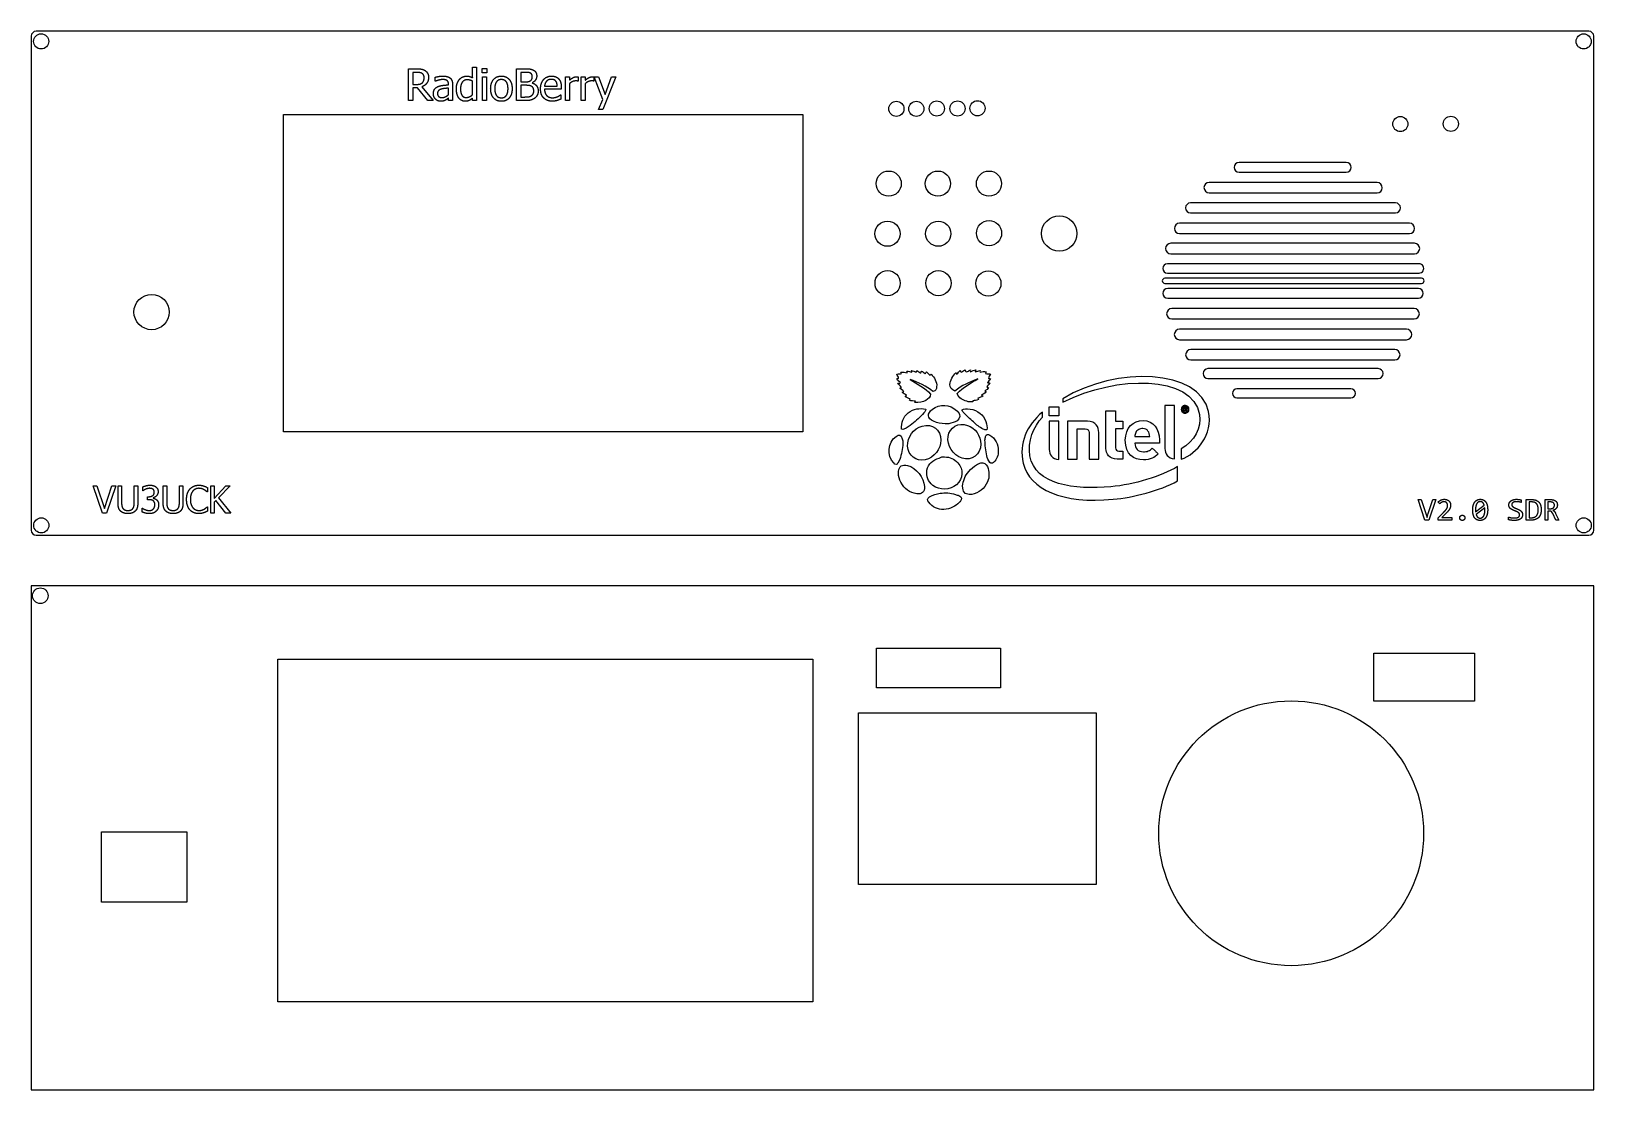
# Model space of a CAD drawing. Header units: millimetres. Extents: x 0 to 310, y 0 to 210.
import ezdxf

# ---------------------------------------------------------------- set-up
doc = ezdxf.new("R2010")
doc.units = ezdxf.units.MM
doc.layers.add('Body', color=7, linetype='CONTINUOUS')
doc.layers.add('Body001', color=7, linetype='CONTINUOUS')

msp = doc.modelspace()

# ---------------------------------------------------------------- linework, layer by layer
at = {"layer": 'Body'}
for p, q in [((0, 209), (0, 111)), ((0, 209, 6), (0, 111, 6)), ((0, 209), (0, 111)), ((0, 209), (0, 209, 6)), ((0, 209, 6), (0, 111, 6)), ((0, 209), (0, 209, 6)), ((309, 210), (1, 210)), ((309, 210, 6), (1, 210, 6)), ((1, 210), (1, 210, 6)), ((309, 210), (1, 210)), ((1, 210), (1, 210, 6)), ((309, 210, 6), (1, 210, 6)), ((3.4582, 207.992), (3.4582, 207.992, 6)), ((3.4582, 207.992), (3.4582, 207.992, 6)), ((309, 210), (309, 210, 6)), ((309, 210), (309, 210, 6)), ((309.499, 207.988), (309.499, 207.988, 6)), ((309.499, 207.988), (309.499, 207.988, 6)), ((310, 111), (310, 209)), ((310, 111, 6), (310, 209, 6)), ((310, 111), (310, 209)), ((310, 209), (310, 209, 6)), ((310, 111, 6), (310, 209, 6)), ((310, 209), (310, 209, 6)), ((74.8547, 196.23), (74.8547, 202.555)), ((74.8547, 202.555), (76.49, 202.555)), ((74.8547, 202.555), (76.49, 202.555)), ((74.8547, 196.23), (74.8547, 202.555)), ((75.6884, 201.83), (75.6884, 199.456)), ((76.5308, 201.83), (75.6884, 201.83)), ((75.6884, 201.83), (75.6884, 199.456)), ((76.5308, 201.83), (75.6884, 201.83)), ((87.5408, 202.845), (88.3382, 202.845)), ((87.5408, 200.782), (87.5408, 202.845)), ((87.5408, 202.845), (88.3382, 202.845)), ((87.5408, 200.782), (87.5408, 202.845)), ((88.3382, 202.845), (88.3382, 196.23)), ((88.3382, 202.845), (88.3382, 196.23)), ((89.4618, 202.591), (90.368, 202.591)), ((89.4618, 201.757), (89.4618, 202.591)), ((89.4618, 202.591), (90.368, 202.591)), ((89.4618, 201.757), (89.4618, 202.591)), ((90.368, 201.757), (89.4618, 201.757)), ((90.368, 201.757), (89.4618, 201.757)), ((90.368, 202.591), (90.368, 201.757)), ((90.368, 202.591), (90.368, 201.757)), ((96.2761, 196.23), (96.2761, 202.555)), ((96.2761, 202.555), (97.9589, 202.555)), ((96.2761, 202.555), (97.9589, 202.555)), ((96.2761, 196.23), (96.2761, 202.555)), ((97.1097, 201.83), (97.1097, 199.981)), ((97.9255, 201.83), (97.1097, 201.83)), ((97.1097, 201.83), (97.1097, 199.981)), ((97.9255, 201.83), (97.1097, 201.83)), ((75.6884, 199.456), (76.4362, 199.456)), ((75.6884, 199.456), (76.4362, 199.456)), ((76.6599, 198.749), (75.6884, 198.749)), ((75.6884, 198.749), (75.6884, 196.23)), ((75.6884, 198.749), (75.6884, 196.23)), ((76.6599, 198.749), (75.6884, 198.749)), ((78.6738, 196.23), (76.6599, 198.749)), ((78.6738, 196.23), (76.6599, 198.749)), ((77.5083, 198.986), (79.766, 196.23)), ((77.5083, 198.986), (79.766, 196.23)), ((80.1647, 200.072), (80.1647, 200.887)), ((80.1647, 200.072), (80.1647, 200.887)), ((80.2117, 200.072), (80.1647, 200.072)), ((80.2117, 200.072), (80.1647, 200.072)), ((82.7744, 199.365), (82.7744, 199.521)), ((82.7744, 199.365), (82.7744, 199.521)), ((82.7744, 197.403), (82.7744, 198.713)), ((82.7744, 197.403), (82.7744, 198.713)), ((83.5719, 199.485), (83.5719, 196.23)), ((83.5719, 199.485), (83.5719, 196.23)), ((87.5408, 197.39), (87.5408, 200.119)), ((87.5408, 197.39), (87.5408, 200.119)), ((89.5162, 200.978), (90.3136, 200.978)), ((89.5162, 196.23), (89.5162, 200.978)), ((89.5162, 200.978), (90.3136, 200.978)), ((89.5162, 196.23), (89.5162, 200.978)), ((90.3136, 200.978), (90.3136, 196.23)), ((90.3136, 200.978), (90.3136, 196.23)), ((97.1097, 199.981), (98.0759, 199.981)), ((97.1097, 199.981), (98.0759, 199.981)), ((97.1097, 199.274), (97.1097, 196.955)), ((98.0719, 199.274), (97.1097, 199.274)), ((97.1097, 199.274), (97.1097, 196.955)), ((98.0719, 199.274), (97.1097, 199.274)), ((99.3878, 199.771), (99.3878, 199.737)), ((99.3878, 199.771), (99.3878, 199.737)), ((101.84, 199.129), (104.359, 199.129)), ((101.84, 199.129), (104.359, 199.129)), ((105.156, 198.513), (101.84, 198.513)), ((105.156, 198.513), (101.84, 198.513)), ((105.156, 198.947), (105.156, 198.513)), ((105.156, 198.947), (105.156, 198.513)), ((105.972, 200.978), (106.769, 200.978)), ((105.972, 196.23), (105.972, 200.978)), ((105.972, 200.978), (106.769, 200.978)), ((105.972, 196.23), (105.972, 200.978)), ((106.769, 200.978), (106.769, 200.272)), ((106.769, 200.978), (106.769, 200.272)), ((106.769, 199.589), (106.769, 196.23)), ((106.769, 199.589), (106.769, 196.23)), ((108.491, 200.108), (108.448, 200.108)), ((108.491, 200.108), (108.448, 200.108)), ((108.491, 200.952), (108.491, 200.108)), ((108.491, 200.952), (108.491, 200.108)), ((109.107, 200.978), (109.905, 200.978)), ((109.107, 196.23), (109.107, 200.978)), ((109.107, 200.978), (109.905, 200.978)), ((109.107, 196.23), (109.107, 200.978)), ((109.905, 200.978), (109.905, 200.272)), ((109.905, 200.978), (109.905, 200.272)), ((109.905, 199.589), (109.905, 196.23)), ((109.905, 199.589), (109.905, 196.23)), ((111.626, 200.108), (111.584, 200.108)), ((111.626, 200.108), (111.584, 200.108)), ((111.626, 200.952), (111.626, 200.108)), ((111.626, 200.952), (111.626, 200.108)), ((111.681, 200.978), (112.534, 200.978)), ((113.409, 196.458), (111.681, 200.978)), ((111.681, 200.978), (112.534, 200.978)), ((113.409, 196.458), (111.681, 200.978)), ((112.534, 200.978), (113.839, 197.447)), ((112.534, 200.978), (113.839, 197.447)), ((115.976, 200.978), (113.415, 194.472)), ((115.976, 200.978), (113.415, 194.472)), ((113.839, 197.447), (115.138, 200.978)), ((113.839, 197.447), (115.138, 200.978)), ((115.138, 200.978), (115.976, 200.978)), ((115.138, 200.978), (115.976, 200.978)), ((75.6884, 196.23), (74.8547, 196.23)), ((75.6884, 196.23), (74.8547, 196.23)), ((79.766, 196.23), (78.6738, 196.23)), ((79.766, 196.23), (78.6738, 196.23)), ((82.7744, 196.23), (82.7744, 196.74)), ((82.7744, 196.23), (82.7744, 196.74)), ((83.5719, 196.23), (82.7744, 196.23)), ((83.5719, 196.23), (82.7744, 196.23)), ((87.5408, 196.23), (87.5408, 196.719)), ((87.5408, 196.23), (87.5408, 196.719)), ((88.3382, 196.23), (87.5408, 196.23)), ((88.3382, 196.23), (87.5408, 196.23)), ((90.3136, 196.23), (89.5162, 196.23)), ((90.3136, 196.23), (89.5162, 196.23)), ((98.092, 196.23), (96.2761, 196.23)), ((98.092, 196.23), (96.2761, 196.23)), ((97.1097, 196.955), (97.7981, 196.955)), ((97.1097, 196.955), (97.7981, 196.955)), ((105.019, 197.39), (105.066, 197.39)), ((105.019, 197.39), (105.066, 197.39)), ((105.066, 197.39), (105.066, 196.52)), ((105.066, 197.39), (105.066, 196.52)), ((106.769, 196.23), (105.972, 196.23)), ((106.769, 196.23), (105.972, 196.23)), ((109.905, 196.23), (109.107, 196.23)), ((109.905, 196.23), (109.107, 196.23)), ((112.554, 194.472), (113.409, 196.458)), ((112.554, 194.472), (113.409, 196.458)), ((50.0661, 193.509), (153.066, 193.509)), ((50.0661, 130.509), (50.0661, 193.509)), ((50.0661, 193.509, 6), (153.066, 193.509, 6)), ((50.0661, 130.509, 6), (50.0661, 193.509, 6)), ((50.0661, 193.509), (50.0661, 193.509, 6)), ((50.0661, 193.509), (153.066, 193.509)), ((50.0661, 193.509, 6), (153.066, 193.509, 6)), ((50.0661, 193.509), (50.0661, 193.509, 6)), ((50.0661, 130.509), (50.0661, 193.509)), ((50.0661, 130.509, 6), (50.0661, 193.509, 6)), ((113.415, 194.472), (112.554, 194.472)), ((113.415, 194.472), (112.554, 194.472)), ((153.066, 193.509), (153.066, 130.509)), ((153.066, 193.509, 6), (153.066, 130.509, 6)), ((153.066, 193.509), (153.066, 193.509, 6)), ((153.066, 193.509), (153.066, 193.509, 6)), ((153.066, 193.509), (153.066, 130.509)), ((153.066, 193.509, 6), (153.066, 130.509, 6)), ((173.143, 194.62), (173.143, 194.62, 6)), ((173.143, 194.62), (173.143, 194.62, 6)), ((177.095, 194.609), (177.095, 194.609, 6)), ((177.095, 194.609), (177.095, 194.609, 6)), ((181.158, 194.663), (181.158, 194.663, 6)), ((181.158, 194.663), (181.158, 194.663, 6)), ((185.276, 194.663), (185.276, 194.663, 6)), ((185.276, 194.663), (185.276, 194.663, 6)), ((189.231, 194.717), (189.231, 194.717, 6)), ((189.231, 194.717), (189.231, 194.717, 6)), ((273.126, 191.589), (273.126, 191.589, 6)), ((273.126, 191.589), (273.126, 191.589, 6)), ((283.152, 191.633), (283.152, 191.633, 6)), ((283.152, 191.633), (283.152, 191.633, 6)), ((260.911, 183.96), (239.621, 183.96)), ((260.911, 183.96, 6), (239.621, 183.96, 6)), ((239.621, 183.96), (239.621, 183.96, 6)), ((239.621, 183.96), (239.621, 183.96, 6)), ((260.911, 183.96), (239.621, 183.96)), ((260.911, 183.96, 6), (239.621, 183.96, 6)), ((260.911, 183.96), (260.911, 183.96, 6)), ((260.911, 183.96), (260.911, 183.96, 6)), ((267.009, 179.996), (233.706, 180.023)), ((267.009, 179.996, 6), (233.706, 180.023, 6)), ((233.706, 180.023), (233.706, 180.023, 6)), ((233.706, 180.023), (233.706, 180.023, 6)), ((267.009, 179.996), (233.706, 180.023)), ((267.009, 179.996, 6), (233.706, 180.023, 6)), ((239.621, 182.013), (260.911, 182.013)), ((239.621, 182.013, 6), (260.911, 182.013, 6)), ((239.621, 182.013), (239.621, 182.013, 6)), ((239.621, 182.013), (239.621, 182.013, 6)), ((239.621, 182.013), (260.911, 182.013)), ((239.621, 182.013, 6), (260.911, 182.013, 6)), ((260.911, 182.013), (260.911, 182.013, 6)), ((260.911, 182.013), (260.911, 182.013, 6)), ((267.009, 179.996), (267.009, 179.996, 6)), ((267.009, 179.996), (267.009, 179.996, 6)), ((172.614, 179.774), (172.614, 179.774, 6)), ((172.614, 179.774), (172.614, 179.774, 6)), ((182.381, 179.774), (182.381, 179.774, 6)), ((182.381, 179.774), (182.381, 179.774, 6)), ((192.51, 179.774), (192.51, 179.774, 6)), ((192.51, 179.774), (192.51, 179.774, 6)), ((233.705, 177.945), (267.008, 177.918)), ((233.705, 177.945, 6), (267.008, 177.918, 6)), ((233.705, 177.945), (233.705, 177.945, 6)), ((233.705, 177.945), (233.705, 177.945, 6)), ((233.705, 177.945), (267.008, 177.918)), ((233.705, 177.945, 6), (267.008, 177.918, 6)), ((267.008, 177.918), (267.008, 177.918, 6)), ((267.008, 177.918), (267.008, 177.918, 6)), ((270.655, 175.945), (230.008, 175.945)), ((270.655, 175.945, 6), (230.008, 175.945, 6)), ((230.008, 175.945), (230.008, 175.945, 6)), ((230.008, 175.945), (230.008, 175.945, 6)), ((270.655, 175.945), (230.008, 175.945)), ((270.655, 175.945, 6), (230.008, 175.945, 6)), ((230.008, 173.952), (270.655, 173.952)), ((230.008, 173.952, 6), (270.655, 173.952, 6)), ((230.008, 173.952), (230.008, 173.952, 6)), ((230.008, 173.952), (230.008, 173.952, 6)), ((230.008, 173.952), (270.655, 173.952)), ((230.008, 173.952, 6), (270.655, 173.952, 6)), ((270.655, 175.945), (270.655, 175.945, 6)), ((270.655, 175.945), (270.655, 175.945, 6)), ((270.655, 173.952), (270.655, 173.952, 6)), ((270.655, 173.952), (270.655, 173.952, 6)), ((273.434, 171.922), (227.816, 171.922)), ((273.434, 171.922, 6), (227.816, 171.922, 6)), ((227.816, 171.922), (227.816, 171.922, 6)), ((227.816, 171.922), (227.816, 171.922, 6)), ((273.434, 171.922), (227.816, 171.922)), ((273.434, 171.922, 6), (227.816, 171.922, 6)), ((273.434, 171.922), (273.434, 171.922, 6)), ((273.434, 171.922), (273.434, 171.922, 6)), ((172.382, 169.834), (172.382, 169.834, 6)), ((172.382, 169.834), (172.382, 169.834, 6)), ((182.452, 169.834), (182.452, 169.834, 6)), ((182.452, 169.834), (182.452, 169.834, 6)), ((192.521, 169.933), (192.521, 169.933, 6)), ((192.521, 169.933), (192.521, 169.933, 6)), ((207.451, 169.878), (207.451, 169.878, 6)), ((207.451, 169.878), (207.451, 169.878, 6)), ((274.431, 167.93), (226.092, 167.93)), ((274.431, 167.93, 6), (226.092, 167.93, 6)), ((226.092, 167.93), (226.092, 167.93, 6)), ((226.092, 167.93), (226.092, 167.93, 6)), ((274.431, 167.93), (226.092, 167.93)), ((274.431, 167.93, 6), (226.092, 167.93, 6)), ((227.816, 169.871), (273.434, 169.871)), ((227.816, 169.871, 6), (273.434, 169.871, 6)), ((227.816, 169.871), (227.816, 169.871, 6)), ((227.816, 169.871), (227.816, 169.871, 6)), ((227.816, 169.871), (273.434, 169.871)), ((227.816, 169.871, 6), (273.434, 169.871, 6)), ((273.434, 169.871), (273.434, 169.871, 6)), ((273.434, 169.871), (273.434, 169.871, 6)), ((274.431, 167.93), (274.431, 167.93, 6)), ((274.431, 167.93), (274.431, 167.93, 6)), ((226.092, 165.843), (274.431, 165.843)), ((226.092, 165.843, 6), (274.431, 165.843, 6)), ((226.092, 165.843), (226.092, 165.843, 6)), ((226.092, 165.843), (226.092, 165.843, 6)), ((226.092, 165.843), (274.431, 165.843)), ((226.092, 165.843, 6), (274.431, 165.843, 6)), ((274.431, 165.843), (274.431, 165.843, 6)), ((274.431, 165.843), (274.431, 165.843, 6)), ((275.34, 163.877), (225.416, 163.879)), ((275.34, 163.877, 6), (225.416, 163.879, 6)), ((225.416, 163.879), (225.416, 163.879, 6)), ((225.416, 163.879), (225.416, 163.879, 6)), ((275.34, 163.877), (225.416, 163.879)), ((275.34, 163.877, 6), (225.416, 163.879, 6)), ((225.416, 162.027), (275.34, 162.025)), ((225.416, 162.027, 6), (275.34, 162.025, 6)), ((225.416, 162.027), (225.416, 162.027, 6)), ((225.416, 162.027), (225.416, 162.027, 6)), ((225.416, 162.027), (275.34, 162.025)), ((225.416, 162.027, 6), (275.34, 162.025, 6)), ((275.34, 163.877), (275.34, 163.877, 6)), ((275.34, 163.877), (275.34, 163.877, 6)), ((275.34, 162.025), (275.34, 162.025, 6)), ((275.34, 162.025), (275.34, 162.025, 6)), ((172.401, 160.016), (172.401, 160.016, 6)), ((172.401, 160.016), (172.401, 160.016, 6)), ((182.479, 160.016), (182.479, 160.016, 6)), ((182.479, 160.016), (182.479, 160.016, 6)), ((192.394, 159.962), (192.394, 159.962, 6)), ((192.394, 159.962), (192.394, 159.962, 6)), ((275.843, 160.984), (224.894, 160.984)), ((275.843, 160.984, 6), (224.894, 160.984, 6)), ((224.894, 160.984), (224.894, 160.984, 6)), ((224.894, 160.984), (224.894, 160.984, 6)), ((275.843, 160.984), (224.894, 160.984)), ((275.843, 160.984, 6), (224.894, 160.984, 6)), ((224.894, 159.988), (275.843, 159.988)), ((224.894, 159.988, 6), (275.843, 159.988, 6)), ((224.894, 159.988), (224.894, 159.988, 6)), ((224.894, 159.988), (224.894, 159.988, 6)), ((224.894, 159.988), (275.843, 159.988)), ((224.894, 159.988, 6), (275.843, 159.988, 6)), ((275.212, 158.979), (225.489, 158.979)), ((275.212, 158.979, 6), (225.489, 158.979, 6)), ((225.489, 158.979), (225.489, 158.979, 6)), ((225.489, 158.979), (225.489, 158.979, 6)), ((275.212, 158.979), (225.489, 158.979)), ((275.212, 158.979, 6), (225.489, 158.979, 6)), ((275.212, 158.979), (275.212, 158.979, 6)), ((275.212, 158.979), (275.212, 158.979, 6)), ((275.843, 160.984), (275.843, 160.984, 6)), ((275.843, 160.984), (275.843, 160.984, 6)), ((275.843, 159.988), (275.843, 159.988, 6)), ((275.843, 159.988), (275.843, 159.988, 6)), ((225.489, 157.025), (275.212, 157.025)), ((225.489, 157.025, 6), (275.212, 157.025, 6)), ((225.489, 157.025), (225.489, 157.025, 6)), ((225.489, 157.025), (225.489, 157.025, 6)), ((225.489, 157.025), (275.212, 157.025)), ((225.489, 157.025, 6), (275.212, 157.025, 6)), ((275.212, 157.025), (275.212, 157.025, 6)), ((275.212, 157.025), (275.212, 157.025, 6)), ((27.3763, 154.287), (27.3763, 154.287, 6)), ((27.3763, 154.287), (27.3763, 154.287, 6)), ((274.375, 154.98), (226.281, 154.98)), ((274.375, 154.98, 6), (226.281, 154.98, 6)), ((226.281, 154.98), (226.281, 154.98, 6)), ((226.281, 154.98), (226.281, 154.98, 6)), ((274.375, 154.98), (226.281, 154.98)), ((274.375, 154.98, 6), (226.281, 154.98, 6)), ((226.281, 152.928), (274.375, 152.928)), ((226.281, 152.928, 6), (274.375, 152.928, 6)), ((226.281, 152.928), (226.281, 152.928, 6)), ((226.281, 152.928), (226.281, 152.928, 6)), ((226.281, 152.928), (274.375, 152.928)), ((226.281, 152.928, 6), (274.375, 152.928, 6)), ((274.375, 154.98), (274.375, 154.98, 6)), ((274.375, 154.98), (274.375, 154.98, 6)), ((274.375, 152.928), (274.375, 152.928, 6)), ((274.375, 152.928), (274.375, 152.928, 6)), ((272.863, 150.901), (227.834, 150.901)), ((272.863, 150.901, 6), (227.834, 150.901, 6)), ((227.834, 150.901), (227.834, 150.901, 6)), ((227.834, 150.901), (227.834, 150.901, 6)), ((272.863, 150.901), (227.834, 150.901)), ((272.863, 150.901, 6), (227.834, 150.901, 6)), ((227.834, 148.801), (272.863, 148.801)), ((227.834, 148.801, 6), (272.863, 148.801, 6)), ((227.834, 148.801), (227.834, 148.801, 6)), ((227.834, 148.801), (227.834, 148.801, 6)), ((227.834, 148.801), (272.863, 148.801)), ((227.834, 148.801, 6), (272.863, 148.801, 6)), ((272.863, 150.901), (272.863, 150.901, 6)), ((272.863, 150.901), (272.863, 150.901, 6)), ((272.863, 148.801), (272.863, 148.801, 6)), ((272.863, 148.801), (272.863, 148.801, 6)), ((270.537, 146.851), (230.066, 146.851)), ((270.537, 146.851, 6), (230.066, 146.851, 6)), ((230.066, 146.851), (230.066, 146.851, 6)), ((230.066, 146.851), (230.066, 146.851, 6)), ((270.537, 146.851), (230.066, 146.851)), ((270.537, 146.851, 6), (230.066, 146.851, 6)), ((270.537, 146.851), (270.537, 146.851, 6)), ((270.537, 146.851), (270.537, 146.851, 6)), ((230.066, 144.779), (270.537, 144.779)), ((230.066, 144.779, 6), (270.537, 144.779, 6)), ((230.066, 144.779), (230.066, 144.779, 6)), ((230.066, 144.779), (230.066, 144.779, 6)), ((230.066, 144.779), (270.537, 144.779)), ((230.066, 144.779, 6), (270.537, 144.779, 6)), ((267.229, 143.066), (233.462, 143.066)), ((267.229, 143.066, 6), (233.462, 143.066, 6)), ((233.462, 143.066), (233.462, 143.066, 6)), ((233.462, 143.066), (233.462, 143.066, 6)), ((267.229, 143.066), (233.462, 143.066)), ((267.229, 143.066, 6), (233.462, 143.066, 6)), ((267.229, 143.066), (267.229, 143.066, 6)), ((267.229, 143.066), (267.229, 143.066, 6)), ((270.537, 144.779), (270.537, 144.779, 6)), ((270.537, 144.779), (270.537, 144.779, 6)), ((233.462, 141.108), (267.229, 141.108)), ((233.462, 141.108, 6), (267.229, 141.108, 6)), ((233.462, 141.108), (233.462, 141.108, 6)), ((233.462, 141.108), (233.462, 141.108, 6)), ((233.462, 141.108), (267.229, 141.108)), ((233.462, 141.108, 6), (267.229, 141.108, 6)), ((267.229, 141.108), (267.229, 141.108, 6)), ((267.229, 141.108), (267.229, 141.108, 6)), ((261.819, 139.043), (239.202, 139.043)), ((261.819, 139.043, 6), (239.202, 139.043, 6)), ((239.202, 139.043), (239.202, 139.043, 6)), ((239.202, 139.043), (239.202, 139.043, 6)), ((261.819, 139.043), (239.202, 139.043)), ((261.819, 139.043, 6), (239.202, 139.043, 6)), ((239.202, 137.278), (261.819, 137.278)), ((239.202, 137.278, 6), (261.819, 137.278, 6)), ((239.202, 137.278), (239.202, 137.278, 6)), ((239.202, 137.278), (239.202, 137.278, 6)), ((239.202, 137.278), (261.819, 137.278)), ((239.202, 137.278, 6), (261.819, 137.278, 6)), ((261.819, 139.043), (261.819, 139.043, 6)), ((261.819, 139.043), (261.819, 139.043, 6)), ((261.819, 137.278), (261.819, 137.278, 6)), ((261.819, 137.278), (261.819, 137.278, 6)), ((153.066, 130.509), (50.0661, 130.509)), ((153.066, 130.509, 6), (50.0661, 130.509, 6)), ((50.0661, 130.509), (50.0661, 130.509, 6)), ((153.066, 130.509), (50.0661, 130.509)), ((153.066, 130.509, 6), (50.0661, 130.509, 6)), ((50.0661, 130.509), (50.0661, 130.509, 6)), ((153.066, 130.509), (153.066, 130.509, 6)), ((153.066, 130.509), (153.066, 130.509, 6)), ((12.2561, 119.831), (13.0114, 119.831)), ((14.1192, 114.41), (12.2561, 119.831)), ((12.2561, 119.831), (13.0114, 119.831)), ((14.1192, 114.41), (12.2561, 119.831)), ((13.0114, 119.831), (14.5085, 115.341)), ((13.0114, 119.831), (14.5085, 115.341)), ((14.5085, 115.341), (16.0054, 119.831)), ((14.5085, 115.341), (16.0054, 119.831)), ((16.761, 119.831), (14.8978, 114.41)), ((16.761, 119.831), (14.8978, 114.41)), ((16.0054, 119.831), (16.761, 119.831)), ((16.0054, 119.831), (16.761, 119.831)), ((17.2114, 116.451), (17.2114, 119.831)), ((17.2114, 119.831), (17.926, 119.831)), ((17.2114, 119.831), (17.926, 119.831)), ((17.2114, 116.451), (17.2114, 119.831)), ((17.926, 119.831), (17.926, 116.456)), ((17.926, 119.831), (17.926, 116.456)), ((20.427, 119.831), (21.1415, 119.831)), ((20.427, 116.438), (20.427, 119.831)), ((20.427, 119.831), (21.1415, 119.831)), ((20.427, 116.438), (20.427, 119.831)), ((21.1415, 119.831), (21.1415, 116.451)), ((21.1415, 119.831), (21.1415, 116.451)), ((22.1357, 118.837), (22.1357, 119.605)), ((22.1357, 118.837), (22.1357, 119.605)), ((22.1789, 118.837), (22.1357, 118.837)), ((22.1789, 118.837), (22.1357, 118.837)), ((26.1745, 116.451), (26.1745, 119.831)), ((26.1745, 119.831), (26.8891, 119.831)), ((26.1745, 119.831), (26.8891, 119.831)), ((26.1745, 116.451), (26.1745, 119.831)), ((26.8891, 119.831), (26.8891, 116.456)), ((26.8891, 119.831), (26.8891, 116.456)), ((29.3901, 119.831), (30.1046, 119.831)), ((29.3901, 116.438), (29.3901, 119.831)), ((29.3901, 119.831), (30.1046, 119.831)), ((29.3901, 116.438), (29.3901, 119.831)), ((30.1046, 119.831), (30.1046, 116.451)), ((30.1046, 119.831), (30.1046, 116.451)), ((34.9357, 118.604), (34.8775, 118.604)), ((34.9357, 118.604), (34.8775, 118.604)), ((34.9357, 119.479), (34.9357, 118.604)), ((34.9357, 119.479), (34.9357, 118.604)), ((35.6037, 119.831), (36.3182, 119.831)), ((35.6037, 114.41), (35.6037, 119.831)), ((35.6037, 119.831), (36.3182, 119.831)), ((35.6037, 114.41), (35.6037, 119.831)), ((36.3182, 117.323), (38.5728, 119.831)), ((36.3182, 119.831), (36.3182, 117.323)), ((36.3182, 117.323), (38.5728, 119.831)), ((36.3182, 119.831), (36.3182, 117.323)), ((39.4406, 119.831), (37.1787, 117.41)), ((39.4406, 119.831), (37.1787, 117.41)), ((38.5728, 119.831), (39.4406, 119.831)), ((38.5728, 119.831), (39.4406, 119.831)), ((21.9804, 115.404), (22.0311, 115.404)), ((21.9804, 114.636), (21.9804, 115.404)), ((21.9804, 115.404), (22.0311, 115.404)), ((21.9804, 114.636), (21.9804, 115.404)), ((23.0833, 117.657), (23.3216, 117.657)), ((23.0833, 117.051), (23.0833, 117.657)), ((23.0833, 117.657), (23.3216, 117.657)), ((23.0833, 117.051), (23.0833, 117.657)), ((23.3918, 117.051), (23.0833, 117.051)), ((23.3918, 117.051), (23.0833, 117.051)), ((24.1673, 117.425), (24.1673, 117.373)), ((24.1673, 117.425), (24.1673, 117.373)), ((34.8811, 115.622), (34.9357, 115.622)), ((34.8811, 115.622), (34.9357, 115.622)), ((34.9357, 115.622), (34.9357, 114.766)), ((34.9357, 115.622), (34.9357, 114.766)), ((36.6374, 116.936), (36.3182, 116.576)), ((36.6374, 116.936), (36.3182, 116.576)), ((36.3182, 116.576), (36.3182, 114.41)), ((36.3182, 116.576), (36.3182, 114.41)), ((38.6275, 114.41), (36.6374, 116.936)), ((38.6275, 114.41), (36.6374, 116.936)), ((37.1787, 117.41), (39.5648, 114.41)), ((37.1787, 117.41), (39.5648, 114.41)), ((275.156, 117.086), (275.784, 117.086)), ((276.513, 112.998), (275.156, 117.086)), ((275.156, 117.086), (275.784, 117.086)), ((276.513, 112.998), (275.156, 117.086)), ((275.784, 117.086), (276.666, 114.33)), ((275.784, 117.086), (276.666, 114.33)), ((277.173, 114.33), (278.058, 117.086)), ((277.173, 114.33), (278.058, 117.086)), ((278.652, 117.086), (277.264, 112.998)), ((278.652, 117.086), (277.264, 112.998)), ((278.058, 117.086), (278.652, 117.086)), ((278.058, 117.086), (278.652, 117.086)), ((279.442, 116.244), (279.142, 116.604)), ((279.442, 116.244), (279.142, 116.604)), ((286.55, 114.677), (288.28, 115.956)), ((286.55, 114.677), (288.28, 115.956)), ((288.383, 115.437), (286.653, 114.152)), ((288.383, 115.437), (286.653, 114.152)), ((295.613, 117.02), (295.613, 116.519)), ((295.613, 117.02), (295.613, 116.519)), ((296.622, 117.086), (297.676, 117.086)), ((296.622, 112.998), (296.622, 117.086)), ((296.622, 117.086), (297.676, 117.086)), ((296.622, 112.998), (296.622, 117.086)), ((297.179, 116.616), (297.179, 113.479)), ((297.657, 116.616), (297.179, 116.616)), ((297.179, 116.616), (297.179, 113.479)), ((297.657, 116.616), (297.179, 116.616)), ((300.336, 117.086), (301.43, 117.086)), ((300.336, 112.998), (300.336, 117.086)), ((300.336, 117.086), (301.43, 117.086)), ((300.336, 112.998), (300.336, 117.086)), ((300.892, 116.616), (300.892, 115.265)), ((301.418, 116.616), (300.892, 116.616)), ((300.892, 116.616), (300.892, 115.265)), ((301.418, 116.616), (300.892, 116.616)), ((300.892, 115.265), (301.343, 115.265)), ((300.892, 115.265), (301.343, 115.265)), ((300.892, 114.818), (300.892, 112.998)), ((301.155, 114.818), (300.892, 114.818)), ((300.892, 114.818), (300.892, 112.998)), ((301.155, 114.818), (300.892, 114.818)), ((3.4938, 111.97), (3.4938, 111.97, 6)), ((3.4938, 111.97), (3.4938, 111.97, 6)), ((14.8978, 114.41), (14.1192, 114.41)), ((14.8978, 114.41), (14.1192, 114.41)), ((36.3182, 114.41), (35.6037, 114.41)), ((36.3182, 114.41), (35.6037, 114.41)), ((39.5648, 114.41), (38.6275, 114.41)), ((39.5648, 114.41), (38.6275, 114.41)), ((277.264, 112.998), (276.513, 112.998)), ((277.264, 112.998), (276.513, 112.998)), ((276.666, 114.33), (276.917, 113.523)), ((276.666, 114.33), (276.917, 113.523)), ((276.917, 113.523), (277.173, 114.33)), ((276.917, 113.523), (277.173, 114.33)), ((279.126, 113.486), (280.183, 114.537)), ((279.126, 113.486), (280.183, 114.537)), ((279.126, 112.998), (279.126, 113.486)), ((279.126, 112.998), (279.126, 113.486)), ((281.819, 112.998), (279.126, 112.998)), ((281.819, 112.998), (279.126, 112.998)), ((280.574, 114.239), (279.833, 113.517)), ((280.574, 114.239), (279.833, 113.517)), ((279.833, 113.517), (281.819, 113.517)), ((279.833, 113.517), (281.819, 113.517)), ((281.819, 113.517), (281.819, 112.998)), ((281.819, 113.517), (281.819, 112.998)), ((293.105, 113.082), (293.105, 113.62)), ((293.105, 113.082), (293.105, 113.62)), ((297.498, 112.998), (296.622, 112.998)), ((297.498, 112.998), (296.622, 112.998)), ((297.179, 113.479), (297.594, 113.479)), ((297.179, 113.479), (297.594, 113.479)), ((300.892, 112.998), (300.336, 112.998)), ((300.892, 112.998), (300.336, 112.998)), ((302.462, 112.998), (301.852, 114.305)), ((302.462, 112.998), (301.852, 114.305)), ((302.444, 114.343), (303.091, 112.998)), ((302.444, 114.343), (303.091, 112.998)), ((303.091, 112.998), (302.462, 112.998)), ((303.091, 112.998), (302.462, 112.998)), ((309.512, 111.971), (309.512, 111.971, 6)), ((309.512, 111.971), (309.512, 111.971, 6)), ((0, 111), (0, 111, 6)), ((0, 111), (0, 111, 6)), ((1, 110), (309, 110)), ((1, 110), (1, 110, 6)), ((1, 110, 6), (309, 110, 6)), ((1, 110), (309, 110)), ((1, 110), (1, 110, 6)), ((1, 110, 6), (309, 110, 6)), ((309, 110), (309, 110, 6)), ((309, 110), (309, 110, 6)), ((310, 111), (310, 111, 6)), ((310, 111), (310, 111, 6))]:
    msp.add_line(p, q, dxfattribs=at)
for centre, radius in [((1.9582, 207.992), 1.5), ((1.9582, 207.992), 1.5), ((1.9582, 207.992), 1.5), ((1.9582, 207.992), 1.5), ((307.999, 207.988), 1.5), ((307.999, 207.988), 1.5), ((307.999, 207.988), 1.5), ((307.999, 207.988), 1.5), ((171.643, 194.62), 1.5), ((171.643, 194.62), 1.5), ((171.643, 194.62), 1.5), ((171.643, 194.62), 1.5), ((175.595, 194.609), 1.5), ((175.595, 194.609), 1.5), ((175.595, 194.609), 1.5), ((175.595, 194.609), 1.5), ((179.658, 194.663), 1.5), ((179.658, 194.663), 1.5), ((179.658, 194.663), 1.5), ((179.658, 194.663), 1.5), ((183.776, 194.663), 1.5), ((183.776, 194.663), 1.5), ((183.776, 194.663), 1.5), ((183.776, 194.663), 1.5), ((187.731, 194.717), 1.5), ((187.731, 194.717), 1.5), ((187.731, 194.717), 1.5), ((187.731, 194.717), 1.5), ((271.626, 191.589), 1.5), ((271.626, 191.589), 1.5), ((271.626, 191.589), 1.5), ((271.626, 191.589), 1.5), ((281.652, 191.633), 1.5), ((281.652, 191.633), 1.5), ((281.652, 191.633), 1.5), ((281.652, 191.633), 1.5), ((170.114, 179.774), 2.5), ((170.114, 179.774), 2.5), ((170.114, 179.774), 2.5), ((170.114, 179.774), 2.5), ((179.881, 179.774), 2.5), ((179.881, 179.774), 2.5), ((179.881, 179.774), 2.5), ((179.881, 179.774), 2.5), ((190.01, 179.774), 2.5), ((190.01, 179.774), 2.5), ((190.01, 179.774), 2.5), ((190.01, 179.774), 2.5), ((169.882, 169.834), 2.5), ((169.882, 169.834), 2.5), ((169.882, 169.834), 2.5), ((169.882, 169.834), 2.5), ((179.952, 169.834), 2.5), ((179.952, 169.834), 2.5), ((179.952, 169.834), 2.5), ((179.952, 169.834), 2.5), ((190.021, 169.933), 2.5), ((190.021, 169.933), 2.5), ((190.021, 169.933), 2.5), ((190.021, 169.933), 2.5), ((203.951, 169.878), 3.5), ((203.951, 169.878), 3.5), ((203.951, 169.878), 3.5), ((203.951, 169.878), 3.5), ((169.901, 160.016), 2.5), ((169.901, 160.016), 2.5), ((169.901, 160.016), 2.5), ((169.901, 160.016), 2.5), ((179.979, 160.016), 2.5), ((179.979, 160.016), 2.5), ((179.979, 160.016), 2.5), ((179.979, 160.016), 2.5), ((189.894, 159.962), 2.5), ((189.894, 159.962), 2.5), ((189.894, 159.962), 2.5), ((189.894, 159.962), 2.5), ((23.8763, 154.287), 3.5), ((23.8763, 154.287), 3.5), ((23.8763, 154.287), 3.5), ((23.8763, 154.287), 3.5), ((1.9938, 111.97), 1.5), ((1.9938, 111.97), 1.5), ((1.9938, 111.97), 1.5), ((1.9938, 111.97), 1.5), ((308.012, 111.971), 1.5), ((308.012, 111.971), 1.5), ((308.012, 111.971), 1.5), ((308.012, 111.971), 1.5)]:
    msp.add_circle(centre, radius, dxfattribs=at)
for centre, radius, start, end in [((1, 209), 1, 90, 180), ((1, 209, 6), 1, 90, 180), ((1, 209), 1, 90, 180), ((1, 209, 6), 1, 90, 180), ((309, 209), 1, 0, 90), ((309, 209, 6), 1, 0, 90), ((309, 209), 1, 0, 90), ((309, 209, 6), 1, 0, 90), ((239.621, 182.986), 0.9738, 90, -90), ((239.621, 182.986, 6), 0.9738, 90, -90), ((239.621, 182.986), 0.9738, 90, -90), ((239.621, 182.986, 6), 0.9738, 90, -90), ((260.911, 182.986), 0.9738, -90, 90), ((260.911, 182.986, 6), 0.9738, -90, 90), ((260.911, 182.986), 0.9738, -90, 90), ((260.911, 182.986, 6), 0.9738, -90, 90), ((233.705, 178.984), 1.0391, 89.9539, -90.0461), ((233.705, 178.984, 6), 1.0391, 89.9539, -90.0461), ((233.705, 178.984), 1.0391, 89.9539, -90.0461), ((233.705, 178.984, 6), 1.0391, 89.9539, -90.0461), ((267.009, 178.957), 1.0391, -90.0461, 89.9539), ((267.009, 178.957, 6), 1.0391, -90.0461, 89.9539), ((267.009, 178.957), 1.0391, -90.0461, 89.9539), ((267.009, 178.957, 6), 1.0391, -90.0461, 89.9539), ((230.008, 174.949), 0.9966, 90, -90), ((230.008, 174.949, 6), 0.9966, 90, -90), ((230.008, 174.949), 0.9966, 90, -90), ((230.008, 174.949, 6), 0.9966, 90, -90), ((270.655, 174.949), 0.9966, -90, 90), ((270.655, 174.949, 6), 0.9966, -90, 90), ((270.655, 174.949), 0.9966, -90, 90), ((270.655, 174.949, 6), 0.9966, -90, 90), ((227.816, 170.896), 1.0254, 90, -90), ((227.816, 170.896, 6), 1.0254, 90, -90), ((227.816, 170.896), 1.0254, 90, -90), ((227.816, 170.896, 6), 1.0254, 90, -90), ((273.434, 170.896), 1.0254, -90, 90), ((273.434, 170.896, 6), 1.0254, -90, 90), ((273.434, 170.896), 1.0254, -90, 90), ((273.434, 170.896, 6), 1.0254, -90, 90), ((226.092, 166.886), 1.0431, 90, -90), ((226.092, 166.886, 6), 1.0431, 90, -90), ((226.092, 166.886), 1.0431, 90, -90), ((226.092, 166.886, 6), 1.0431, 90, -90), ((274.431, 166.886), 1.0431, -90, 90), ((274.431, 166.886, 6), 1.0431, -90, 90), ((274.431, 166.886), 1.0431, -90, 90), ((274.431, 166.886, 6), 1.0431, -90, 90), ((225.416, 162.953), 0.9262, 89.9977, -90.0023), ((225.416, 162.953, 6), 0.9262, 89.9977, -90.0023), ((225.416, 162.953), 0.9262, 89.9977, -90.0023), ((225.416, 162.953, 6), 0.9262, 89.9977, -90.0023), ((275.34, 162.951), 0.9262, -90.0023, 89.9977), ((275.34, 162.951, 6), 0.9262, -90.0023, 89.9977), ((275.34, 162.951), 0.9262, -90.0023, 89.9977), ((275.34, 162.951, 6), 0.9262, -90.0023, 89.9977), ((224.894, 160.486), 0.4978, 90, -90), ((224.894, 160.486, 6), 0.4978, 90, -90), ((224.894, 160.486), 0.4978, 90, -90), ((224.894, 160.486, 6), 0.4978, 90, -90), ((225.489, 158.002), 0.9773, 90, -90), ((225.489, 158.002, 6), 0.9773, 90, -90), ((225.489, 158.002), 0.9773, 90, -90), ((225.489, 158.002, 6), 0.9773, 90, -90), ((275.212, 158.002), 0.9773, -90, 90), ((275.212, 158.002, 6), 0.9773, -90, 90), ((275.212, 158.002), 0.9773, -90, 90), ((275.212, 158.002, 6), 0.9773, -90, 90), ((275.843, 160.486), 0.4978, -90, 90), ((275.843, 160.486, 6), 0.4978, -90, 90), ((275.843, 160.486), 0.4978, -90, 90), ((275.843, 160.486, 6), 0.4978, -90, 90), ((226.281, 153.954), 1.0261, 90, -90), ((226.281, 153.954, 6), 1.0261, 90, -90), ((226.281, 153.954), 1.0261, 90, -90), ((226.281, 153.954, 6), 1.0261, 90, -90), ((274.375, 153.954), 1.0261, -90, 90), ((274.375, 153.954, 6), 1.0261, -90, 90), ((274.375, 153.954), 1.0261, -90, 90), ((274.375, 153.954, 6), 1.0261, -90, 90), ((227.834, 149.851), 1.0502, 90, -90), ((227.834, 149.851, 6), 1.0502, 90, -90), ((227.834, 149.851), 1.0502, 90, -90), ((227.834, 149.851, 6), 1.0502, 90, -90), ((272.863, 149.851), 1.0502, -90, 90), ((272.863, 149.851, 6), 1.0502, -90, 90), ((272.863, 149.851), 1.0502, -90, 90), ((272.863, 149.851, 6), 1.0502, -90, 90), ((230.066, 145.815), 1.036, 90, -90), ((230.066, 145.815, 6), 1.036, 90, -90), ((230.066, 145.815), 1.036, 90, -90), ((230.066, 145.815, 6), 1.036, 90, -90), ((270.537, 145.815), 1.036, -90, 90), ((270.537, 145.815, 6), 1.036, -90, 90), ((270.537, 145.815), 1.036, -90, 90), ((270.537, 145.815, 6), 1.036, -90, 90), ((233.462, 142.087), 0.9791, 90, -90), ((233.462, 142.087, 6), 0.9791, 90, -90), ((233.462, 142.087), 0.9791, 90, -90), ((233.462, 142.087, 6), 0.9791, 90, -90), ((267.229, 142.087), 0.9791, -90, 90), ((267.229, 142.087, 6), 0.9791, -90, 90), ((267.229, 142.087), 0.9791, -90, 90), ((267.229, 142.087, 6), 0.9791, -90, 90), ((239.202, 138.161), 0.8825, 90, -90), ((239.202, 138.161, 6), 0.8825, 90, -90), ((239.202, 138.161), 0.8825, 90, -90), ((239.202, 138.161, 6), 0.8825, 90, -90), ((261.819, 138.161), 0.8825, -90, 90), ((261.819, 138.161, 6), 0.8825, -90, 90), ((261.819, 138.161), 0.8825, -90, 90), ((261.819, 138.161, 6), 0.8825, -90, 90), ((1, 111), 1, 180, -90), ((1, 111), 1, 180, -90), ((1, 111, 6), 1, 180, -90), ((1, 111, 6), 1, 180, -90), ((309, 111), 1, -90, 0), ((309, 111), 1, -90, 0), ((309, 111, 6), 1, -90, 0), ((309, 111, 6), 1, -90, 0)]:
    msp.add_arc(centre, radius, start, end, dxfattribs=at)
for points, degree in [([(76.49, 202.555), (77.0351, 202.555), (77.4032, 202.495)], 2), ([(76.49, 202.555), (77.0351, 202.555), (77.4032, 202.495)], 2), ([(77.1283, 201.781), (76.8876, 201.83), (76.5308, 201.83)], 2), ([(77.1283, 201.781), (76.8876, 201.83), (76.5308, 201.83)], 2), ([(77.5496, 201.614), (77.369, 201.733), (77.1283, 201.781)], 2), ([(77.5496, 201.614), (77.369, 201.733), (77.1283, 201.781)], 2), ([(77.4032, 202.495), (77.7717, 202.436), (78.1038, 202.219)], 2), ([(77.4032, 202.495), (77.7717, 202.436), (78.1038, 202.219)], 2), ([(77.8549, 201.266), (77.7561, 201.479), (77.5496, 201.614)], 2), ([(77.8549, 201.266), (77.7561, 201.479), (77.5496, 201.614)], 2), ([(78.1038, 202.219), (78.436, 202.007), (78.6297, 201.672)], 2), ([(78.1038, 202.219), (78.436, 202.007), (78.6297, 201.672)], 2), ([(78.6297, 201.672), (78.8236, 201.337), (78.8236, 200.841)], 2), ([(78.6297, 201.672), (78.8236, 201.337), (78.8236, 200.841)], 2), ([(98.6255, 201.804), (98.3721, 201.83), (97.9255, 201.83)], 2), ([(98.6255, 201.804), (98.3721, 201.83), (97.9255, 201.83)], 2), ([(97.9589, 202.555), (98.6366, 202.555), (98.9753, 202.51)], 2), ([(97.9589, 202.555), (98.6366, 202.555), (98.9753, 202.51)], 2), ([(99.0851, 201.664), (98.879, 201.779), (98.6255, 201.804)], 2), ([(99.0851, 201.664), (98.879, 201.779), (98.6255, 201.804)], 2), ([(98.9753, 202.51), (99.3139, 202.466), (99.6251, 202.3)], 2), ([(98.9753, 202.51), (99.3139, 202.466), (99.6251, 202.3)], 2), ([(99.334, 201.399), (99.2567, 201.567), (99.0851, 201.664)], 2), ([(99.334, 201.399), (99.2567, 201.567), (99.0851, 201.664)], 2), ([(99.6251, 202.3), (99.9661, 202.117), (100.124, 201.821)], 2), ([(99.6251, 202.3), (99.9661, 202.117), (100.124, 201.821)], 2), ([(100.124, 201.821), (100.281, 201.525), (100.281, 201.126)], 2), ([(100.124, 201.821), (100.281, 201.525), (100.281, 201.126)], 2), ([(76.4362, 199.456), (76.8018, 199.456), (77.094, 199.519)], 2), ([(76.4362, 199.456), (76.8018, 199.456), (77.094, 199.519)], 2), ([(77.094, 199.519), (77.3863, 199.583), (77.5927, 199.781)], 2), ([(77.094, 199.519), (77.3863, 199.583), (77.5927, 199.781)], 2), ([(78.4702, 199.678), (78.1171, 199.211), (77.5083, 198.986)], 2), ([(78.4702, 199.678), (78.1171, 199.211), (77.5083, 198.986)], 2), ([(77.5927, 199.781), (77.7776, 199.958), (77.8657, 200.203)], 2), ([(77.5927, 199.781), (77.7776, 199.958), (77.8657, 200.203)], 2), ([(77.9537, 200.778), (77.9537, 201.053), (77.8549, 201.266)], 2), ([(77.9537, 200.778), (77.9537, 201.053), (77.8549, 201.266)], 2), ([(77.8657, 200.203), (77.9537, 200.448), (77.9537, 200.778)], 2), ([(77.8657, 200.203), (77.9537, 200.448), (77.9537, 200.778)], 2), ([(78.8236, 200.841), (78.8236, 200.145), (78.4702, 199.678)], 2), ([(78.8236, 200.841), (78.8236, 200.145), (78.4702, 199.678)], 2), ([(79.7842, 197.615), (79.7842, 198.109), (79.9928, 198.456)], 2), ([(79.7842, 197.615), (79.7842, 198.109), (79.9928, 198.456)], 2), ([(79.9928, 198.456), (80.2015, 198.803), (80.6532, 199.007)], 2), ([(79.9928, 198.456), (80.2015, 198.803), (80.6532, 199.007)], 2), ([(80.1647, 200.887), (80.3867, 200.951), (80.8007, 201.028)], 2), ([(80.1647, 200.887), (80.3867, 200.951), (80.8007, 201.028)], 2), ([(80.9633, 200.328), (80.5875, 200.24), (80.2117, 200.072)], 2), ([(80.9633, 200.328), (80.5875, 200.24), (80.2117, 200.072)], 2), ([(80.6532, 199.007), (81.0536, 199.19), (81.5987, 199.261)], 2), ([(80.6532, 199.007), (81.0536, 199.19), (81.5987, 199.261)], 2), ([(80.8007, 201.028), (81.215, 201.105), (81.6205, 201.105)], 2), ([(80.8007, 201.028), (81.215, 201.105), (81.6205, 201.105)], 2), ([(81.3402, 198.519), (81.0193, 198.422), (80.8095, 198.222)], 2), ([(81.3402, 198.519), (81.0193, 198.422), (80.8095, 198.222)], 2), ([(81.6168, 200.416), (81.3393, 200.416), (80.9633, 200.328)], 2), ([(81.6168, 200.416), (81.3393, 200.416), (80.9633, 200.328)], 2), ([(82.0487, 198.643), (81.61, 198.599), (81.3402, 198.519)], 2), ([(82.0487, 198.643), (81.61, 198.599), (81.3402, 198.519)], 2), ([(81.5987, 199.261), (82.1441, 199.331), (82.7744, 199.365)], 2), ([(81.5987, 199.261), (82.1441, 199.331), (82.7744, 199.365)], 2), ([(82.0739, 200.384), (81.8519, 200.416), (81.6168, 200.416)], 2), ([(82.0739, 200.384), (81.8519, 200.416), (81.6168, 200.416)], 2), ([(81.6205, 201.105), (82.1115, 201.105), (82.4488, 201.028)], 2), ([(81.6205, 201.105), (82.1115, 201.105), (82.4488, 201.028)], 2), ([(82.7744, 198.713), (82.4876, 198.687), (82.0487, 198.643)], 2), ([(82.7744, 198.713), (82.4876, 198.687), (82.0487, 198.643)], 2), ([(82.4499, 200.252), (82.2962, 200.351), (82.0739, 200.384)], 2), ([(82.4499, 200.252), (82.2962, 200.351), (82.0739, 200.384)], 2), ([(82.4488, 201.028), (82.7863, 200.951), (83.0553, 200.751)], 2), ([(82.4488, 201.028), (82.7863, 200.951), (83.0553, 200.751)], 2), ([(82.6889, 199.981), (82.6037, 200.157), (82.4499, 200.252)], 2), ([(82.6889, 199.981), (82.6037, 200.157), (82.4499, 200.252)], 2), ([(82.7744, 199.521), (82.7744, 199.806), (82.6889, 199.981)], 2), ([(82.7744, 199.521), (82.7744, 199.806), (82.6889, 199.981)], 2), ([(83.0553, 200.751), (83.3156, 200.555), (83.4436, 200.244)], 2), ([(83.0553, 200.751), (83.3156, 200.555), (83.4436, 200.244)], 2), ([(83.4436, 200.244), (83.5719, 199.933), (83.5719, 199.485)], 2), ([(83.4436, 200.244), (83.5719, 199.933), (83.5719, 199.485)], 2), ([(84.3511, 198.568), (84.3511, 199.192), (84.5128, 199.647)], 2), ([(84.3511, 198.568), (84.3511, 199.192), (84.5128, 199.647)], 2), ([(84.4789, 197.509), (84.3511, 197.97), (84.3511, 198.568)], 2), ([(84.4789, 197.509), (84.3511, 197.97), (84.3511, 198.568)], 2), ([(84.5128, 199.647), (84.6748, 200.104), (84.9602, 200.443)], 2), ([(84.5128, 199.647), (84.6748, 200.104), (84.9602, 200.443)], 2), ([(84.9602, 200.443), (85.2199, 200.753), (85.5883, 200.929)], 2), ([(84.9602, 200.443), (85.2199, 200.753), (85.5883, 200.929)], 2), ([(85.5172, 199.903), (85.1667, 199.445), (85.1667, 198.579)], 2), ([(85.5172, 199.903), (85.1667, 199.445), (85.1667, 198.579)], 2), ([(85.1667, 198.579), (85.1667, 197.747), (85.436, 197.306)], 2), ([(85.1667, 198.579), (85.1667, 197.747), (85.436, 197.306)], 2), ([(86.4885, 200.362), (85.8681, 200.362), (85.5172, 199.903)], 2), ([(86.4885, 200.362), (85.8681, 200.362), (85.5172, 199.903)], 2), ([(85.5883, 200.929), (85.9567, 201.105), (86.3611, 201.105)], 2), ([(85.5883, 200.929), (85.9567, 201.105), (86.3611, 201.105)], 2), ([(86.3611, 201.105), (86.719, 201.105), (86.9829, 201.026)], 2), ([(86.3611, 201.105), (86.719, 201.105), (86.9829, 201.026)], 2), ([(87.0039, 200.309), (86.7666, 200.362), (86.4885, 200.362)], 2), ([(87.0039, 200.309), (86.7666, 200.362), (86.4885, 200.362)], 2), ([(86.9829, 201.026), (87.2469, 200.948), (87.5408, 200.782)], 2), ([(86.9829, 201.026), (87.2469, 200.948), (87.5408, 200.782)], 2), ([(87.5408, 200.119), (87.2415, 200.257), (87.0039, 200.309)], 2), ([(87.5408, 200.119), (87.2415, 200.257), (87.0039, 200.309)], 2), ([(91.1473, 198.602), (91.1473, 199.79), (91.734, 200.447)], 2), ([(91.1473, 198.602), (91.1473, 199.79), (91.734, 200.447)], 2), ([(91.717, 196.775), (91.1473, 197.448), (91.1473, 198.602)], 2), ([(91.717, 196.775), (91.1473, 197.448), (91.1473, 198.602)], 2), ([(91.734, 200.447), (92.3207, 201.105), (93.281, 201.105)], 2), ([(91.734, 200.447), (92.3207, 201.105), (93.281, 201.105)], 2), ([(92.3051, 199.969), (91.9628, 199.522), (91.9628, 198.602)], 2), ([(92.3051, 199.969), (91.9628, 199.522), (91.9628, 198.602)], 2), ([(91.9628, 198.602), (91.9628, 197.712), (92.3051, 197.251)], 2), ([(91.9628, 198.602), (91.9628, 197.712), (92.3051, 197.251)], 2), ([(93.281, 200.416), (92.6478, 200.416), (92.3051, 199.969)], 2), ([(93.281, 200.416), (92.6478, 200.416), (92.3051, 199.969)], 2), ([(93.281, 201.105), (94.2454, 201.105), (94.8257, 200.449)], 2), ([(93.281, 201.105), (94.2454, 201.105), (94.8257, 200.449)], 2), ([(94.2503, 199.969), (93.9099, 200.416), (93.281, 200.416)], 2), ([(94.2503, 199.969), (93.9099, 200.416), (93.281, 200.416)], 2), ([(94.248, 197.243), (94.5906, 197.695), (94.5906, 198.602)], 2), ([(94.248, 197.243), (94.5906, 197.695), (94.5906, 198.602)], 2), ([(94.5906, 198.602), (94.5906, 199.522), (94.2503, 199.969)], 2), ([(94.5906, 198.602), (94.5906, 199.522), (94.2503, 199.969)], 2), ([(94.8257, 200.449), (95.4062, 199.794), (95.4062, 198.602)], 2), ([(94.8257, 200.449), (95.4062, 199.794), (95.4062, 198.602)], 2), ([(95.4062, 198.602), (95.4062, 197.406), (94.8257, 196.754)], 2), ([(95.4062, 198.602), (95.4062, 197.406), (94.8257, 196.754)], 2), ([(98.7453, 199.245), (98.508, 199.274), (98.0719, 199.274)], 2), ([(98.7453, 199.245), (98.508, 199.274), (98.0719, 199.274)], 2), ([(98.0759, 199.981), (98.4752, 199.981), (98.664, 200.021)], 2), ([(98.0759, 199.981), (98.4752, 199.981), (98.664, 200.021)], 2), ([(98.664, 200.021), (98.8532, 200.062), (99.0548, 200.189)], 2), ([(98.664, 200.021), (98.8532, 200.062), (99.0548, 200.189)], 2), ([(99.1839, 199.11), (98.9829, 199.215), (98.7453, 199.245)], 2), ([(99.1839, 199.11), (98.9829, 199.215), (98.7453, 199.245)], 2), ([(99.0548, 200.189), (99.2482, 200.312), (99.3298, 200.511)], 2), ([(99.0548, 200.189), (99.2482, 200.312), (99.3298, 200.511)], 2), ([(99.5985, 198.72), (99.496, 198.95), (99.1839, 199.11)], 2), ([(99.5985, 198.72), (99.496, 198.95), (99.1839, 199.11)], 2), ([(99.3298, 200.511), (99.4113, 200.71), (99.4113, 201.003)], 2), ([(99.3298, 200.511), (99.4113, 200.71), (99.4113, 201.003)], 2), ([(99.4113, 201.003), (99.4113, 201.232), (99.334, 201.399)], 2), ([(99.4113, 201.003), (99.4113, 201.232), (99.334, 201.399)], 2), ([(100.044, 200.326), (99.8066, 199.973), (99.3878, 199.771)], 2), ([(100.044, 200.326), (99.8066, 199.973), (99.3878, 199.771)], 2), ([(99.3878, 199.737), (99.9519, 199.585), (100.261, 199.18)], 2), ([(99.3878, 199.737), (99.9519, 199.585), (100.261, 199.18)], 2), ([(99.7013, 198.136), (99.7013, 198.49), (99.5985, 198.72)], 2), ([(99.7013, 198.136), (99.7013, 198.49), (99.5985, 198.72)], 2), ([(100.281, 201.126), (100.281, 200.679), (100.044, 200.326)], 2), ([(100.281, 201.126), (100.281, 200.679), (100.044, 200.326)], 2), ([(100.261, 199.18), (100.571, 198.775), (100.571, 198.168)], 2), ([(100.261, 199.18), (100.571, 198.775), (100.571, 198.168)], 2), ([(101.042, 198.575), (101.042, 199.734), (101.652, 200.419)], 2), ([(101.042, 198.575), (101.042, 199.734), (101.652, 200.419)], 2), ([(101.671, 196.76), (101.042, 197.399), (101.042, 198.575)], 2), ([(101.671, 196.76), (101.042, 197.399), (101.042, 198.575)], 2), ([(101.652, 200.419), (102.262, 201.105), (103.246, 201.105)], 2), ([(101.652, 200.419), (102.262, 201.105), (103.246, 201.105)], 2), ([(101.959, 199.661), (101.865, 199.432), (101.84, 199.129)], 2), ([(101.959, 199.661), (101.865, 199.432), (101.84, 199.129)], 2), ([(101.84, 198.513), (101.84, 197.685), (102.259, 197.247)], 2), ([(101.84, 198.513), (101.84, 197.685), (102.259, 197.247)], 2), ([(102.232, 200.077), (102.053, 199.889), (101.959, 199.661)], 2), ([(102.232, 200.077), (102.053, 199.889), (101.959, 199.661)], 2), ([(102.639, 200.356), (102.415, 200.26), (102.232, 200.077)], 2), ([(102.639, 200.356), (102.415, 200.26), (102.232, 200.077)], 2), ([(103.183, 200.452), (102.863, 200.452), (102.639, 200.356)], 2), ([(103.183, 200.452), (102.863, 200.452), (102.639, 200.356)], 2), ([(103.726, 200.358), (103.507, 200.452), (103.183, 200.452)], 2), ([(103.726, 200.358), (103.507, 200.452), (103.183, 200.452)], 2), ([(103.246, 201.105), (103.69, 201.105), (104.031, 200.977)], 2), ([(103.246, 201.105), (103.69, 201.105), (104.031, 200.977)], 2), ([(104.086, 200.085), (103.945, 200.265), (103.726, 200.358)], 2), ([(104.086, 200.085), (103.945, 200.265), (103.726, 200.358)], 2), ([(104.031, 200.977), (104.372, 200.849), (104.628, 200.577)], 2), ([(104.031, 200.977), (104.372, 200.849), (104.628, 200.577)], 2), ([(104.282, 199.688), (104.214, 199.923), (104.086, 200.085)], 2), ([(104.282, 199.688), (104.214, 199.923), (104.086, 200.085)], 2), ([(104.359, 199.129), (104.35, 199.454), (104.282, 199.688)], 2), ([(104.359, 199.129), (104.35, 199.454), (104.282, 199.688)], 2), ([(104.628, 200.577), (104.883, 200.305), (105.02, 199.911)], 2), ([(104.628, 200.577), (104.883, 200.305), (105.02, 199.911)], 2), ([(105.02, 199.911), (105.156, 199.518), (105.156, 198.947)], 2), ([(105.02, 199.911), (105.156, 199.518), (105.156, 198.947)], 2), ([(106.769, 200.272), (107.208, 200.659), (107.534, 200.819)], 2), ([(106.769, 200.272), (107.208, 200.659), (107.534, 200.819)], 2), ([(107.374, 200.004), (107.055, 199.865), (106.769, 199.589)], 2), ([(107.374, 200.004), (107.055, 199.865), (106.769, 199.589)], 2), ([(108.018, 200.144), (107.694, 200.144), (107.374, 200.004)], 2), ([(108.018, 200.144), (107.694, 200.144), (107.374, 200.004)], 2), ([(107.534, 200.819), (107.86, 200.978), (108.167, 200.978)], 2), ([(107.534, 200.819), (107.86, 200.978), (108.167, 200.978)], 2), ([(108.258, 200.138), (108.159, 200.144), (108.018, 200.144)], 2), ([(108.258, 200.138), (108.159, 200.144), (108.018, 200.144)], 2), ([(108.167, 200.978), (108.291, 200.978), (108.352, 200.972)], 2), ([(108.167, 200.978), (108.291, 200.978), (108.352, 200.972)], 2), ([(108.448, 200.108), (108.359, 200.132), (108.258, 200.138)], 2), ([(108.448, 200.108), (108.359, 200.132), (108.258, 200.138)], 2), ([(108.352, 200.972), (108.414, 200.965), (108.491, 200.952)], 2), ([(108.352, 200.972), (108.414, 200.965), (108.491, 200.952)], 2), ([(109.905, 200.272), (110.343, 200.659), (110.669, 200.819)], 2), ([(109.905, 200.272), (110.343, 200.659), (110.669, 200.819)], 2), ([(110.51, 200.004), (110.19, 199.865), (109.905, 199.589)], 2), ([(110.51, 200.004), (110.19, 199.865), (109.905, 199.589)], 2), ([(111.153, 200.144), (110.829, 200.144), (110.51, 200.004)], 2), ([(111.153, 200.144), (110.829, 200.144), (110.51, 200.004)], 2), ([(110.669, 200.819), (110.996, 200.978), (111.302, 200.978)], 2), ([(110.669, 200.819), (110.996, 200.978), (111.302, 200.978)], 2), ([(111.394, 200.138), (111.294, 200.144), (111.153, 200.144)], 2), ([(111.394, 200.138), (111.294, 200.144), (111.153, 200.144)], 2), ([(111.302, 200.978), (111.426, 200.978), (111.488, 200.972)], 2), ([(111.302, 200.978), (111.426, 200.978), (111.488, 200.972)], 2), ([(111.584, 200.108), (111.494, 200.132), (111.394, 200.138)], 2), ([(111.584, 200.108), (111.494, 200.132), (111.394, 200.138)], 2), ([(111.488, 200.972), (111.549, 200.965), (111.626, 200.952)], 2), ([(111.488, 200.972), (111.549, 200.965), (111.626, 200.952)], 2), ([(79.8991, 197.008), (79.7842, 197.295), (79.7842, 197.615)], 2), ([(79.8991, 197.008), (79.7842, 197.295), (79.7842, 197.615)], 2), ([(80.2058, 196.525), (80.0141, 196.721), (79.8991, 197.008)], 2), ([(80.2058, 196.525), (80.0141, 196.721), (79.8991, 197.008)], 2), ([(80.6702, 196.214), (80.406, 196.324), (80.2058, 196.525)], 2), ([(80.6702, 196.214), (80.406, 196.324), (80.2058, 196.525)], 2), ([(80.8095, 198.222), (80.5997, 198.022), (80.5997, 197.664)], 2), ([(80.8095, 198.222), (80.5997, 198.022), (80.5997, 197.664)], 2), ([(80.5997, 197.664), (80.5997, 197.259), (80.8308, 197.052)], 2), ([(80.5997, 197.664), (80.5997, 197.259), (80.8308, 197.052)], 2), ([(81.228, 196.103), (80.9344, 196.103), (80.6702, 196.214)], 2), ([(81.228, 196.103), (80.9344, 196.103), (80.6702, 196.214)], 2), ([(80.8308, 197.052), (81.0621, 196.846), (81.5072, 196.846)], 2), ([(80.8308, 197.052), (81.0621, 196.846), (81.5072, 196.846)], 2), ([(81.7839, 196.162), (81.586, 196.103), (81.228, 196.103)], 2), ([(81.7839, 196.162), (81.586, 196.103), (81.228, 196.103)], 2), ([(81.5072, 196.846), (81.8884, 196.846), (82.1965, 197.007)], 2), ([(81.5072, 196.846), (81.8884, 196.846), (82.1965, 197.007)], 2), ([(82.1951, 196.332), (81.9821, 196.222), (81.7839, 196.162)], 2), ([(82.1951, 196.332), (81.9821, 196.222), (81.7839, 196.162)], 2), ([(82.5125, 196.538), (82.3486, 196.409), (82.1951, 196.332)], 2), ([(82.5125, 196.538), (82.3486, 196.409), (82.1951, 196.332)], 2), ([(82.1965, 197.007), (82.5049, 197.168), (82.7744, 197.403)], 2), ([(82.1965, 197.007), (82.5049, 197.168), (82.7744, 197.403)], 2), ([(82.7744, 196.74), (82.6765, 196.668), (82.5125, 196.538)], 2), ([(82.7744, 196.74), (82.6765, 196.668), (82.5125, 196.538)], 2), ([(84.8407, 196.735), (84.6066, 197.049), (84.4789, 197.509)], 2), ([(84.8407, 196.735), (84.6066, 197.049), (84.4789, 197.509)], 2), ([(85.4009, 196.264), (85.071, 196.425), (84.8407, 196.735)], 2), ([(85.4009, 196.264), (85.071, 196.425), (84.8407, 196.735)], 2), ([(86.1184, 196.103), (85.731, 196.103), (85.4009, 196.264)], 2), ([(86.1184, 196.103), (85.731, 196.103), (85.4009, 196.264)], 2), ([(85.436, 197.306), (85.7056, 196.864), (86.3002, 196.864)], 2), ([(85.436, 197.306), (85.7056, 196.864), (86.3002, 196.864)], 2), ([(86.5443, 196.148), (86.3611, 196.103), (86.1184, 196.103)], 2), ([(86.5443, 196.148), (86.3611, 196.103), (86.1184, 196.103)], 2), ([(86.3002, 196.864), (86.6168, 196.864), (86.9376, 197.006)], 2), ([(86.3002, 196.864), (86.6168, 196.864), (86.9376, 197.006)], 2), ([(86.8977, 196.273), (86.7275, 196.192), (86.5443, 196.148)], 2), ([(86.8977, 196.273), (86.7275, 196.192), (86.5443, 196.148)], 2), ([(87.2171, 196.46), (87.0809, 196.358), (86.8977, 196.273)], 2), ([(87.2171, 196.46), (87.0809, 196.358), (86.8977, 196.273)], 2), ([(86.9376, 197.006), (87.2585, 197.148), (87.5408, 197.39)], 2), ([(86.9376, 197.006), (87.2585, 197.148), (87.5408, 197.39)], 2), ([(87.5408, 196.719), (87.3533, 196.562), (87.2171, 196.46)], 2), ([(87.5408, 196.719), (87.3533, 196.562), (87.2171, 196.46)], 2), ([(93.281, 196.103), (92.2867, 196.103), (91.717, 196.775)], 2), ([(93.281, 196.103), (92.2867, 196.103), (91.717, 196.775)], 2), ([(92.3051, 197.251), (92.6478, 196.792), (93.281, 196.792)], 2), ([(92.3051, 197.251), (92.6478, 196.792), (93.281, 196.792)], 2), ([(93.281, 196.792), (93.9056, 196.792), (94.248, 197.243)], 2), ([(93.281, 196.792), (93.9056, 196.792), (94.248, 197.243)], 2), ([(94.8257, 196.754), (94.2454, 196.103), (93.281, 196.103)], 2), ([(94.8257, 196.754), (94.2454, 196.103), (93.281, 196.103)], 2), ([(97.7981, 196.955), (98.3543, 196.955), (98.6748, 197.005)], 2), ([(97.7981, 196.955), (98.3543, 196.955), (98.6748, 197.005)], 2), ([(99.1466, 196.346), (98.7382, 196.23), (98.092, 196.23)], 2), ([(99.1466, 196.346), (98.7382, 196.23), (98.092, 196.23)], 2), ([(98.6748, 197.005), (98.9956, 197.056), (99.2395, 197.22)], 2), ([(98.6748, 197.005), (98.9956, 197.056), (99.2395, 197.22)], 2), ([(99.912, 196.743), (99.5549, 196.463), (99.1466, 196.346)], 2), ([(99.912, 196.743), (99.5549, 196.463), (99.1466, 196.346)], 2), ([(99.2395, 197.22), (99.479, 197.385), (99.59, 197.594)], 2), ([(99.2395, 197.22), (99.479, 197.385), (99.59, 197.594)], 2), ([(99.59, 197.594), (99.7013, 197.803), (99.7013, 198.136)], 2), ([(99.59, 197.594), (99.7013, 197.803), (99.7013, 198.136)], 2), ([(100.393, 197.337), (100.214, 196.976), (99.912, 196.743)], 2), ([(100.393, 197.337), (100.214, 196.976), (99.912, 196.743)], 2), ([(100.571, 198.168), (100.571, 197.697), (100.393, 197.337)], 2), ([(100.571, 198.168), (100.571, 197.697), (100.393, 197.337)], 2), ([(103.438, 196.121), (102.3, 196.121), (101.671, 196.76)], 2), ([(103.438, 196.121), (102.3, 196.121), (101.671, 196.76)], 2), ([(102.259, 197.247), (102.679, 196.81), (103.421, 196.81)], 2), ([(102.259, 197.247), (102.679, 196.81), (103.421, 196.81)], 2), ([(103.421, 196.81), (103.686, 196.81), (103.941, 196.87)], 2), ([(103.421, 196.81), (103.686, 196.81), (103.941, 196.87)], 2), ([(103.917, 196.155), (103.727, 196.121), (103.438, 196.121)], 2), ([(103.917, 196.155), (103.727, 196.121), (103.438, 196.121)], 2), ([(104.341, 196.253), (104.107, 196.189), (103.917, 196.155)], 2), ([(104.341, 196.253), (104.107, 196.189), (103.917, 196.155)], 2), ([(103.941, 196.87), (104.196, 196.93), (104.402, 197.025)], 2), ([(103.941, 196.87), (104.196, 196.93), (104.402, 197.025)], 2), ([(104.716, 196.382), (104.507, 196.299), (104.341, 196.253)], 2), ([(104.716, 196.382), (104.507, 196.299), (104.341, 196.253)], 2), ([(104.402, 197.025), (104.62, 197.123), (104.77, 197.216)], 2), ([(104.402, 197.025), (104.62, 197.123), (104.77, 197.216)], 2), ([(105.066, 196.52), (104.925, 196.465), (104.716, 196.382)], 2), ([(105.066, 196.52), (104.925, 196.465), (104.716, 196.382)], 2), ([(104.77, 197.216), (104.92, 197.308), (105.019, 197.39)], 2), ([(104.77, 197.216), (104.92, 197.308), (105.019, 197.39)], 2), ([(174.589, 142.697), (174.949, 142.697), (175.309, 142.457), (175.549, 142.337)], 3), ([(174.709, 142.337), (174.829, 142.577), (174.589, 142.577), (174.589, 142.697)], 3), ([(174.709, 142.337), (174.829, 142.577), (174.589, 142.577), (174.589, 142.697)], 3), ([(174.589, 142.697), (174.949, 142.697), (175.309, 142.457), (175.549, 142.337)], 3), ([(175.549, 142.337), (175.669, 142.457), (175.549, 142.577), (175.669, 142.697)], 3), ([(175.549, 142.337), (175.669, 142.457), (175.549, 142.577), (175.669, 142.697)], 3), ([(175.669, 142.697), (176.028, 142.577), (176.148, 142.337), (176.388, 142.218)], 3), ([(175.669, 142.697), (176.028, 142.577), (176.148, 142.337), (176.388, 142.218)], 3), ([(183.585, 141.978), (183.945, 142.218), (184.065, 142.577), (184.305, 142.697)], 3), ([(183.585, 141.978), (183.945, 142.218), (184.065, 142.577), (184.305, 142.697)], 3), ([(184.305, 142.697), (184.425, 142.577), (184.305, 142.457), (184.545, 142.337)], 3), ([(184.305, 142.697), (184.425, 142.577), (184.305, 142.457), (184.545, 142.337)], 3), ([(184.545, 142.337), (184.784, 142.457), (184.904, 142.697), (185.264, 142.817)], 3), ([(184.545, 142.337), (184.784, 142.457), (184.904, 142.697), (185.264, 142.817)], 3), ([(185.264, 142.817), (185.384, 142.697), (185.264, 142.577), (185.504, 142.457)], 3), ([(185.264, 142.817), (185.384, 142.697), (185.264, 142.577), (185.504, 142.457)], 3), ([(185.504, 142.457), (185.864, 142.457), (185.984, 142.697), (186.344, 142.817)], 3), ([(185.504, 142.457), (185.864, 142.457), (185.984, 142.697), (186.344, 142.817)], 3), ([(186.344, 142.817), (186.344, 142.697), (186.224, 142.577), (186.344, 142.457)], 3), ([(186.344, 142.817), (186.344, 142.697), (186.224, 142.577), (186.344, 142.457)], 3), ([(186.344, 142.457), (186.704, 142.577), (187.063, 142.817), (187.423, 142.817)], 3), ([(186.344, 142.457), (186.704, 142.577), (187.063, 142.817), (187.423, 142.817)], 3), ([(187.423, 142.817), (187.423, 142.697), (187.303, 142.577), (187.303, 142.457)], 3), ([(187.423, 142.817), (187.423, 142.697), (187.303, 142.577), (187.303, 142.457)], 3), ([(187.303, 142.457), (187.663, 142.457), (187.903, 142.697), (188.263, 142.697)], 3), ([(187.303, 142.457), (187.663, 142.457), (187.903, 142.697), (188.263, 142.697)], 3), ([(188.263, 142.697), (188.263, 142.577), (188.143, 142.457), (188.263, 142.337)], 3), ([(188.263, 142.697), (188.263, 142.577), (188.143, 142.457), (188.263, 142.337)], 3), ([(233.583, 134.531), (231.838, 143.044), (215.311, 143.583), (204.659, 137.099)], 3), ([(233.583, 134.531), (231.838, 143.044), (215.311, 143.583), (204.659, 137.099)], 3), ([(171.71, 141.978), (172.07, 142.098), (172.43, 141.978), (172.67, 142.098)], 3), ([(171.71, 141.978), (172.07, 142.098), (172.43, 141.978), (172.67, 142.098)], 3), ([(172.07, 141.138), (172.07, 141.498), (171.83, 141.618), (171.71, 141.978)], 3), ([(172.07, 141.138), (172.07, 141.498), (171.83, 141.618), (171.71, 141.978)], 3), ([(171.71, 141.018), (171.83, 141.138), (171.95, 141.018), (172.07, 141.138)], 3), ([(171.71, 141.018), (171.83, 141.138), (171.95, 141.018), (172.07, 141.138)], 3), ([(172.43, 140.298), (172.19, 140.538), (171.83, 140.658), (171.71, 141.018)], 3), ([(172.43, 140.298), (172.19, 140.538), (171.83, 140.658), (171.71, 141.018)], 3), ([(171.95, 140.178), (172.07, 140.178), (172.31, 140.059), (172.43, 140.298)], 3), ([(171.95, 140.178), (172.07, 140.178), (172.31, 140.059), (172.43, 140.298)], 3), ([(172.67, 139.339), (172.43, 139.699), (172.07, 139.819), (171.95, 140.178)], 3), ([(172.67, 139.339), (172.43, 139.699), (172.07, 139.819), (171.95, 140.178)], 3), ([(172.55, 142.337), (173.03, 142.457), (173.39, 142.337), (173.75, 142.218)], 3), ([(172.55, 142.337), (173.03, 142.457), (173.39, 142.337), (173.75, 142.218)], 3), ([(172.67, 142.098), (172.67, 142.218), (172.55, 142.218), (172.55, 142.337)], 3), ([(172.67, 142.098), (172.67, 142.218), (172.55, 142.218), (172.55, 142.337)], 3), ([(173.75, 142.218), (173.869, 142.337), (173.63, 142.457), (173.75, 142.577)], 3), ([(173.75, 142.218), (173.869, 142.337), (173.63, 142.457), (173.75, 142.577)], 3), ([(173.75, 142.577), (174.109, 142.577), (174.349, 142.457), (174.709, 142.337)], 3), ([(173.75, 142.577), (174.109, 142.577), (174.349, 142.457), (174.709, 142.337)], 3), ([(178.907, 138.499), (177.588, 139.579), (176.028, 140.418), (174.349, 140.898)], 3), ([(174.349, 140.898), (175.789, 140.059), (177.348, 139.219), (178.427, 138.019)], 3), ([(178.907, 138.499), (177.588, 139.579), (176.028, 140.418), (174.349, 140.898)], 3), ([(174.349, 140.898), (175.789, 140.059), (177.348, 139.219), (178.427, 138.019)], 3), ([(176.388, 142.218), (176.628, 142.218), (176.508, 142.457), (176.628, 142.577)], 3), ([(176.388, 142.218), (176.628, 142.218), (176.508, 142.457), (176.628, 142.577)], 3), ([(176.628, 142.577), (176.868, 142.457), (177.108, 142.218), (177.348, 142.098)], 3), ([(176.628, 142.577), (176.868, 142.457), (177.108, 142.218), (177.348, 142.098)], 3), ([(177.348, 142.098), (177.588, 142.098), (177.468, 142.337), (177.588, 142.457)], 3), ([(177.348, 142.098), (177.588, 142.098), (177.468, 142.337), (177.588, 142.457)], 3), ([(177.588, 142.457), (178.307, 141.738)], 1), ([(177.588, 142.457), (178.307, 141.738)], 1), ([(178.307, 141.738), (178.427, 141.738), (178.427, 141.978), (178.547, 141.978)], 3), ([(178.307, 141.738), (178.427, 141.738), (178.427, 141.978), (178.547, 141.978)], 3), ([(178.547, 141.978), (179.147, 141.258), (179.747, 140.538), (179.627, 139.459)], 3), ([(178.547, 141.978), (179.147, 141.258), (179.747, 140.538), (179.627, 139.459)], 3), ([(182.266, 139.939), (182.266, 140.658), (182.865, 141.738), (183.465, 142.218)], 3), ([(182.266, 139.939), (182.266, 140.658), (182.865, 141.738), (183.465, 142.218)], 3), ([(183.225, 138.619), (182.625, 138.859), (182.266, 139.339), (182.266, 139.939)], 3), ([(183.225, 138.619), (182.625, 138.859), (182.266, 139.339), (182.266, 139.939)], 3), ([(187.783, 141.018), (186.104, 140.418), (184.664, 139.699), (183.225, 138.619)], 3), ([(187.783, 141.018), (186.104, 140.418), (184.664, 139.699), (183.225, 138.619)], 3), ([(183.465, 142.218), (183.585, 141.978)], 1), ([(183.465, 142.218), (183.585, 141.978)], 1), ([(183.705, 138.139), (184.904, 139.339), (186.344, 140.178), (187.783, 141.018)], 3), ([(183.705, 138.139), (184.904, 139.339), (186.344, 140.178), (187.783, 141.018)], 3), ([(188.263, 142.337), (188.623, 142.457), (189.102, 142.577), (189.462, 142.457)], 3), ([(188.263, 142.337), (188.623, 142.457), (189.102, 142.577), (189.462, 142.457)], 3), ([(189.462, 142.457), (189.462, 142.337), (189.342, 142.337), (189.342, 142.098)], 3), ([(189.462, 142.457), (189.462, 142.337), (189.342, 142.337), (189.342, 142.098)], 3), ([(189.342, 142.098), (189.702, 141.978), (190.062, 142.098), (190.302, 141.978)], 3), ([(189.342, 142.098), (189.702, 141.978), (190.062, 142.098), (190.302, 141.978)], 3), ([(190.182, 140.178), (190.062, 139.819), (189.702, 139.699), (189.582, 139.459)], 3), ([(190.182, 140.178), (190.062, 139.819), (189.702, 139.699), (189.582, 139.459)], 3), ([(190.302, 141.018), (190.182, 140.658), (189.822, 140.538), (189.702, 140.298)], 3), ([(190.302, 141.018), (190.182, 140.658), (189.822, 140.538), (189.702, 140.298)], 3), ([(189.702, 140.298), (189.822, 140.178), (189.942, 140.298), (190.182, 140.178)], 3), ([(189.702, 140.298), (189.822, 140.178), (189.942, 140.298), (190.182, 140.178)], 3), ([(190.302, 141.978), (190.182, 141.618), (189.942, 141.498), (189.942, 141.138)], 3), ([(190.302, 141.978), (190.182, 141.618), (189.942, 141.498), (189.942, 141.138)], 3), ([(189.942, 141.138), (190.062, 141.018), (190.182, 141.138), (190.302, 141.018)], 3), ([(189.942, 141.138), (190.062, 141.018), (190.182, 141.138), (190.302, 141.018)], 3), ([(204.659, 136.382), (215.301, 141.852), (230.396, 141.819), (231.771, 133.976)], 3), ([(204.659, 136.382), (215.301, 141.852), (230.396, 141.819), (231.771, 133.976)], 3), ([(172.31, 139.219), (172.43, 139.339), (172.55, 139.219), (172.67, 139.339)], 3), ([(172.31, 139.219), (172.43, 139.339), (172.55, 139.219), (172.67, 139.339)], 3), ([(173.15, 138.499), (172.79, 138.859), (172.55, 138.979), (172.31, 139.219)], 3), ([(173.15, 138.499), (172.79, 138.859), (172.55, 138.979), (172.31, 139.219)], 3), ([(172.79, 138.379), (172.91, 138.499), (173.03, 138.379), (173.15, 138.499)], 3), ([(172.79, 138.379), (172.91, 138.499), (173.03, 138.379), (173.15, 138.499)], 3), ([(173.63, 137.78), (173.39, 138.019), (173.03, 138.139), (172.79, 138.379)], 3), ([(173.63, 137.78), (173.39, 138.019), (173.03, 138.139), (172.79, 138.379)], 3), ([(173.39, 137.54), (173.39, 137.66), (173.63, 137.54), (173.63, 137.78)], 3), ([(173.39, 137.54), (173.39, 137.66), (173.63, 137.54), (173.63, 137.78)], 3), ([(174.349, 137.06), (173.989, 137.18), (173.63, 137.3), (173.39, 137.54)], 3), ([(174.349, 137.06), (173.989, 137.18), (173.63, 137.3), (173.39, 137.54)], 3), ([(174.229, 136.82), (174.229, 136.94), (174.349, 136.94), (174.349, 137.06)], 3), ([(174.229, 136.82), (174.229, 136.94), (174.349, 136.94), (174.349, 137.06)], 3), ([(175.429, 136.58), (175.069, 136.7), (174.589, 136.58), (174.229, 136.82)], 3), ([(175.429, 136.58), (175.069, 136.7), (174.589, 136.58), (174.229, 136.82)], 3), ([(178.427, 138.019), (178.307, 136.94), (176.988, 136.22), (175.309, 136.34)], 3), ([(178.427, 138.019), (178.307, 136.94), (176.988, 136.22), (175.309, 136.34)], 3), ([(175.309, 136.34), (175.309, 136.46), (175.429, 136.46), (175.429, 136.58)], 3), ([(175.309, 136.34), (175.309, 136.46), (175.429, 136.46), (175.429, 136.58)], 3), ([(179.627, 139.459), (179.747, 138.979), (179.387, 138.619), (178.907, 138.499)], 3), ([(179.627, 139.459), (179.747, 138.979), (179.387, 138.619), (178.907, 138.499)], 3), ([(185.624, 136.58), (184.784, 136.82), (184.065, 137.18), (183.705, 138.139)], 3), ([(185.624, 136.58), (184.784, 136.82), (184.065, 137.18), (183.705, 138.139)], 3), ([(186.823, 136.46), (186.464, 136.46), (185.984, 136.46), (185.624, 136.58)], 3), ([(186.823, 136.46), (186.464, 136.46), (185.984, 136.46), (185.624, 136.58)], 3), ([(186.823, 136.7), (186.704, 136.58), (186.943, 136.58), (186.823, 136.46)], 3), ([(186.823, 136.7), (186.704, 136.58), (186.943, 136.58), (186.823, 136.46)], 3), ([(187.903, 136.94), (187.543, 136.7), (187.183, 136.82), (186.823, 136.7)], 3), ([(187.903, 136.94), (187.543, 136.7), (187.183, 136.82), (186.823, 136.7)], 3), ([(188.863, 137.66), (188.503, 137.42), (188.143, 137.3), (187.783, 137.18)], 3), ([(188.863, 137.66), (188.503, 137.42), (188.143, 137.3), (187.783, 137.18)], 3), ([(187.783, 137.18), (187.783, 137.06), (187.903, 137.06), (187.903, 136.94)], 3), ([(187.783, 137.18), (187.783, 137.06), (187.903, 137.06), (187.903, 136.94)], 3), ([(189.462, 138.499), (189.222, 138.139), (188.743, 138.019), (188.503, 137.78)], 3), ([(189.462, 138.499), (189.222, 138.139), (188.743, 138.019), (188.503, 137.78)], 3), ([(188.503, 137.78), (188.623, 137.66), (188.743, 137.66), (188.863, 137.66)], 3), ([(188.503, 137.78), (188.623, 137.66), (188.743, 137.66), (188.863, 137.66)], 3), ([(189.942, 139.339), (189.822, 138.979), (189.462, 138.859), (189.222, 138.619)], 3), ([(189.942, 139.339), (189.822, 138.979), (189.462, 138.859), (189.222, 138.619)], 3), ([(189.222, 138.619), (189.342, 138.499), (189.462, 138.499), (189.462, 138.499)], 3), ([(189.222, 138.619), (189.342, 138.499), (189.462, 138.499), (189.462, 138.499)], 3), ([(189.582, 139.459), (189.582, 139.339), (189.822, 139.339), (189.942, 139.339)], 3), ([(189.582, 139.459), (189.582, 139.339), (189.822, 139.339), (189.942, 139.339)], 3), ([(204.659, 137.099), (204.659, 136.382)], 1), ([(204.659, 137.099), (204.659, 136.382)], 1), ([(172.67, 131.063), (172.67, 132.382), (172.91, 133.462), (173.989, 134.301)], 3), ([(172.67, 131.063), (172.67, 132.382), (172.91, 133.462), (173.989, 134.301)], 3), ([(173.989, 134.301), (175.069, 135.141), (176.268, 135.261), (177.468, 135.021)], 3), ([(173.989, 134.301), (175.069, 135.141), (176.268, 135.261), (177.468, 135.021)], 3), ([(177.108, 134.301), (176.388, 133.462), (175.549, 132.742), (174.709, 132.022)], 3), ([(177.108, 134.301), (176.388, 133.462), (175.549, 132.742), (174.709, 132.022)], 3), ([(177.468, 135.021), (177.468, 134.661), (177.348, 134.541), (177.108, 134.301)], 3), ([(177.468, 135.021), (177.468, 134.661), (177.348, 134.541), (177.108, 134.301)], 3), ([(179.027, 132.622), (177.708, 133.222), (177.708, 134.181), (178.787, 135.021)], 3), ([(179.027, 132.622), (177.708, 133.222), (177.708, 134.181), (178.787, 135.021)], 3), ([(178.787, 135.021), (180.227, 136.1), (182.266, 135.98), (183.585, 134.781)], 3), ([(178.787, 135.021), (180.227, 136.1), (182.266, 135.98), (183.585, 134.781)], 3), ([(183.585, 134.781), (183.945, 134.421)], 1), ([(183.585, 134.781), (183.945, 134.421)], 1), ([(183.945, 134.421), (184.425, 133.821), (184.305, 133.222), (183.705, 132.742)], 3), ([(183.945, 134.421), (184.425, 133.821), (184.305, 133.222), (183.705, 132.742)], 3), ([(184.664, 134.901), (185.264, 135.261), (187.183, 135.141), (188.263, 134.181)], 3), ([(184.664, 134.901), (185.264, 135.261), (187.183, 135.141), (188.263, 134.181)], 3), ([(185.024, 134.301), (184.904, 134.421), (184.664, 134.661), (184.664, 134.901)], 3), ([(185.024, 134.301), (184.904, 134.421), (184.664, 134.661), (184.664, 134.901)], 3), ([(186.943, 132.502), (186.224, 133.102), (185.624, 133.701), (185.024, 134.301)], 3), ([(186.943, 132.502), (186.224, 133.102), (185.624, 133.701), (185.024, 134.301)], 3), ([(188.263, 134.181), (189.222, 133.462), (189.822, 131.782), (189.582, 130.943)], 3), ([(188.263, 134.181), (189.222, 133.462), (189.822, 131.782), (189.582, 130.943)], 3), ([(200.615, 134.45), (197.533, 131.747), (195.862, 128.326), (196.824, 124.286)], 3), ([(200.615, 134.45), (197.533, 131.747), (195.862, 128.326), (196.824, 124.286)], 3), ([(198.137, 125.757), (197.612, 128.588), (198.904, 131.591), (200.615, 133.462)], 3), ([(198.137, 125.757), (197.612, 128.588), (198.904, 131.591), (200.615, 133.462)], 3), ([(200.615, 133.462), (200.615, 134.45)], 1), ([(200.615, 133.462), (200.615, 134.45)], 1), ([(201.972, 133.683), (201.972, 135.511)], 1), ([(201.972, 135.511), (203.896, 135.511)], 1), ([(201.972, 135.511), (203.896, 135.511)], 1), ([(201.972, 133.683), (201.972, 135.511)], 1), ([(203.896, 133.683), (201.972, 133.683)], 1), ([(203.896, 133.683), (201.972, 133.683)], 1), ([(203.896, 135.511), (203.896, 133.683)], 1), ([(203.896, 135.511), (203.896, 133.683)], 1), ([(213.225, 127.251), (213.225, 134.697)], 1), ([(213.225, 134.697), (215.135, 134.697)], 1), ([(213.225, 127.251), (213.225, 134.697)], 1), ([(213.225, 134.697), (215.135, 134.697)], 1), ([(215.135, 134.697), (215.135, 132.636)], 1), ([(215.135, 134.697), (215.135, 132.636)], 1), ([(226.85, 135.771), (224.924, 135.771)], 1), ([(224.924, 135.771), (224.924, 127.188)], 1), ([(226.85, 135.771), (224.924, 135.771)], 1), ([(224.924, 135.771), (224.924, 127.188)], 1), ([(226.85, 125.167), (226.85, 135.771)], 1), ([(226.85, 125.167), (226.85, 135.771)], 1), ([(228.16, 125.086), (231.301, 126.243), (234.521, 129.969), (233.585, 134.531)], 3), ([(228.16, 125.086), (231.301, 126.243), (234.521, 129.969), (233.585, 134.531)], 3), ([(231.771, 133.976), (232.232, 131.382), (230.77, 128.681), (228.16, 127.124)], 3), ([(231.771, 133.976), (232.232, 131.382), (230.77, 128.681), (228.16, 127.124)], 3), ([(228.62, 134.545), (228.604, 134.545), (228.587, 134.564), (228.589, 134.58)], 3), ([(228.62, 134.545), (228.604, 134.545), (228.587, 134.564), (228.589, 134.58)], 3), ([(228.589, 135.408), (228.586, 135.478), (228.646, 135.483)], 2), ([(228.589, 135.408), (228.586, 135.478), (228.646, 135.483)], 2), ([(228.589, 134.58), (228.589, 135.408)], 1), ([(228.589, 134.58), (228.589, 135.408)], 1), ([(228.749, 134.545), (228.62, 134.545)], 1), ([(228.749, 134.545), (228.62, 134.545)], 1), ([(228.646, 135.483), (228.687, 135.489), (228.814, 135.495), (228.881, 135.495)], 3), ([(228.646, 135.483), (228.687, 135.489), (228.814, 135.495), (228.881, 135.495)], 3), ([(228.782, 134.58), (228.784, 134.563), (228.766, 134.544), (228.749, 134.545)], 3), ([(228.782, 134.58), (228.784, 134.563), (228.766, 134.544), (228.749, 134.545)], 3), ([(228.897, 135.323), (228.782, 135.323)], 1), ([(228.782, 135.323), (228.782, 135.06)], 1), ([(228.782, 135.323), (228.782, 135.06)], 1), ([(228.897, 135.323), (228.782, 135.323)], 1), ([(228.782, 135.06), (228.903, 135.06)], 1), ([(228.782, 135.06), (228.903, 135.06)], 1), ([(228.782, 134.908), (228.782, 134.58)], 1), ([(228.869, 134.908), (228.782, 134.908)], 1), ([(228.869, 134.908), (228.782, 134.908)], 1), ([(228.782, 134.908), (228.782, 134.58)], 1), ([(228.895, 134.894), (228.884, 134.904), (228.869, 134.908)], 2), ([(228.895, 134.894), (228.884, 134.904), (228.869, 134.908)], 2), ([(228.881, 135.495), (229.12, 135.495), (229.26, 135.424), (229.26, 135.203)], 3), ([(228.881, 135.495), (229.12, 135.495), (229.26, 135.424), (229.26, 135.203)], 3), ([(229.092, 134.564), (228.895, 134.894)], 1), ([(229.092, 134.564), (228.895, 134.894)], 1), ([(229.079, 135.203), (229.079, 135.295), (229.021, 135.323), (228.897, 135.323)], 3), ([(229.079, 135.203), (229.079, 135.295), (229.021, 135.323), (228.897, 135.323)], 3), ([(228.903, 135.06), (229.087, 135.059), (229.084, 135.189)], 2), ([(228.903, 135.06), (229.087, 135.059), (229.084, 135.189)], 2), ([(229.084, 135.189), (229.079, 135.203)], 1), ([(229.084, 135.189), (229.079, 135.203)], 1), ([(229.088, 134.942), (229.286, 134.598)], 1), ([(229.088, 134.942), (229.286, 134.598)], 1), ([(229.12, 134.545), (229.1, 134.546), (229.092, 134.564)], 2), ([(229.12, 134.545), (229.1, 134.546), (229.092, 134.564)], 2), ([(229.264, 134.545), (229.12, 134.545)], 1), ([(229.264, 134.545), (229.12, 134.545)], 1), ([(229.26, 135.203), (229.26, 135.185)], 1), ([(229.26, 135.203), (229.26, 135.185)], 1), ([(229.286, 134.572), (229.287, 134.56), (229.276, 134.547), (229.264, 134.545)], 3), ([(229.286, 134.572), (229.287, 134.56), (229.276, 134.547), (229.264, 134.545)], 3), ([(229.286, 134.598), (229.289, 134.585), (229.286, 134.572)], 2), ([(229.286, 134.598), (229.289, 134.585), (229.286, 134.572)], 2), ([(233.585, 134.531), (233.583, 134.531)], 1), ([(233.585, 134.531), (233.583, 134.531)], 1), ([(173.15, 131.063), (173.03, 131.063), (172.91, 130.943), (172.67, 131.063)], 3), ([(173.15, 131.063), (173.03, 131.063), (172.91, 130.943), (172.67, 131.063)], 3), ([(174.709, 132.022), (174.229, 131.662), (173.75, 131.303), (173.15, 131.063)], 3), ([(174.709, 132.022), (174.229, 131.662), (173.75, 131.303), (173.15, 131.063)], 3), ([(173.869, 127.704), (173.75, 129.503), (175.069, 131.183), (176.748, 131.662)], 3), ([(173.869, 127.704), (173.75, 129.503), (175.069, 131.183), (176.748, 131.662)], 3), ([(176.748, 131.662), (178.787, 132.262), (180.466, 130.943), (180.466, 128.904)], 3), ([(176.748, 131.662), (178.787, 132.262), (180.466, 130.943), (180.466, 128.904)], 3), ([(181.306, 132.142), (180.466, 132.142), (179.747, 132.262), (179.027, 132.622)], 3), ([(181.306, 132.142), (180.466, 132.142), (179.747, 132.262), (179.027, 132.622)], 3), ([(182.026, 132.142), (181.786, 132.142), (181.426, 132.142), (181.306, 132.142)], 3), ([(182.026, 132.142), (181.786, 132.142), (181.426, 132.142), (181.306, 132.142)], 3), ([(181.906, 129.623), (182.146, 131.423), (183.945, 132.502), (185.744, 131.782)], 3), ([(181.906, 129.623), (182.146, 131.423), (183.945, 132.502), (185.744, 131.782)], 3), ([(183.705, 132.742), (183.225, 132.382), (182.625, 132.262), (182.026, 132.142)], 3), ([(183.705, 132.742), (183.225, 132.382), (182.625, 132.262), (182.026, 132.142)], 3), ([(185.744, 131.782), (187.303, 131.303), (188.383, 129.743), (188.383, 128.064)], 3), ([(185.744, 131.782), (187.303, 131.303), (188.383, 129.743), (188.383, 128.064)], 3), ([(188.863, 131.063), (188.143, 131.423), (187.543, 131.902), (186.943, 132.502)], 3), ([(188.863, 131.063), (188.143, 131.423), (187.543, 131.902), (186.943, 132.502)], 3), ([(189.582, 130.943), (189.342, 130.823), (189.102, 130.943), (188.863, 131.063)], 3), ([(189.582, 130.943), (189.342, 130.823), (189.102, 130.943), (188.863, 131.063)], 3), ([(203.904, 132.636), (201.972, 132.636)], 1), ([(201.972, 132.636), (201.972, 127.03)], 1), ([(203.904, 132.636), (201.972, 132.636)], 1), ([(201.972, 132.636), (201.972, 127.03)], 1), ([(203.904, 125.009), (203.904, 132.636)], 1), ([(203.904, 125.009), (203.904, 132.636)], 1), ([(205.591, 132.634), (205.591, 125.086)], 1), ([(209.542, 132.634), (205.591, 132.634)], 1), ([(209.542, 132.634), (205.591, 132.634)], 1), ([(205.591, 132.634), (205.591, 125.086)], 1), ([(207.504, 131.091), (209.092, 131.093)], 1), ([(207.504, 131.091), (209.092, 131.093)], 1), ([(207.504, 125.086), (207.504, 131.091)], 1), ([(207.504, 125.086), (207.504, 131.091)], 1), ([(209.092, 131.093), (209.653, 131.093), (209.882, 130.817), (209.882, 130.368)], 3), ([(209.092, 131.093), (209.653, 131.093), (209.882, 130.817), (209.882, 130.368)], 3), ([(211.792, 130.378), (211.792, 131.451), (211.222, 132.634), (209.542, 132.634)], 3), ([(211.792, 130.378), (211.792, 131.451), (211.222, 132.634), (209.542, 132.634)], 3), ([(209.882, 130.368), (209.882, 125.086)], 1), ([(209.882, 130.368), (209.882, 125.086)], 1), ([(211.792, 125.086), (211.792, 130.378)], 1), ([(211.792, 125.086), (211.792, 130.378)], 1), ([(215.135, 132.636), (216.573, 132.636)], 1), ([(215.135, 132.636), (216.573, 132.636)], 1), ([(215.135, 131.093), (215.135, 127.367)], 1), ([(216.573, 131.093), (215.135, 131.093)], 1), ([(216.573, 131.093), (215.135, 131.093)], 1), ([(215.135, 131.093), (215.135, 127.367)], 1), ([(216.573, 132.636), (216.573, 131.093)], 1), ([(216.573, 132.636), (216.573, 131.093)], 1), ([(217.063, 128.873), (217.063, 131.36), (218.594, 132.765), (220.601, 132.765)], 3), ([(217.063, 128.873), (217.063, 131.36), (218.594, 132.765), (220.601, 132.765)], 3), ([(219.144, 130.394), (219.024, 130.14), (218.96, 129.853), (218.96, 129.572)], 3), ([(219.144, 130.394), (219.024, 130.14), (218.96, 129.853), (218.96, 129.572)], 3), ([(221.905, 129.572), (221.868, 130.394), (221.494, 131.184), (220.513, 131.184)], 3), ([(221.905, 129.572), (221.868, 130.394), (221.494, 131.184), (220.513, 131.184)], 3), ([(220.601, 132.765), (222.64, 132.765), (223.814, 131.119), (223.814, 128.96)], 3), ([(220.601, 132.765), (222.64, 132.765), (223.814, 131.119), (223.814, 128.96)], 3), ([(171.111, 124.346), (169.671, 125.785), (169.911, 128.424), (171.591, 129.623)], 3), ([(171.111, 124.346), (169.671, 125.785), (169.911, 128.424), (171.591, 129.623)], 3), ([(171.591, 129.623), (172.19, 130.103), (172.55, 129.983), (172.79, 129.144)], 3), ([(171.591, 129.623), (172.19, 130.103), (172.55, 129.983), (172.79, 129.144)], 3), ([(172.91, 128.184), (172.91, 127.105), (172.67, 126.145), (172.31, 125.065)], 3), ([(172.91, 128.184), (172.91, 127.105), (172.67, 126.145), (172.31, 125.065)], 3), ([(172.79, 129.144), (172.91, 128.904), (172.91, 128.544), (172.91, 128.184)], 3), ([(172.79, 129.144), (172.91, 128.904), (172.91, 128.544), (172.91, 128.184)], 3), ([(177.348, 124.946), (175.549, 124.586), (173.989, 125.785), (173.869, 127.704)], 3), ([(177.348, 124.946), (175.549, 124.586), (173.989, 125.785), (173.869, 127.704)], 3), ([(180.466, 128.904), (180.466, 127.105), (179.147, 125.425), (177.348, 124.946)], 3), ([(180.466, 128.904), (180.466, 127.105), (179.147, 125.425), (177.348, 124.946)], 3), ([(184.664, 125.305), (182.865, 125.905), (181.666, 127.824), (181.906, 129.623)], 3), ([(184.664, 125.305), (182.865, 125.905), (181.666, 127.824), (181.906, 129.623)], 3), ([(188.383, 128.064), (188.383, 126.025), (186.584, 124.706), (184.664, 125.305)], 3), ([(188.383, 128.064), (188.383, 126.025), (186.584, 124.706), (184.664, 125.305)], 3), ([(189.222, 128.904), (189.222, 129.144), (189.342, 129.383), (189.342, 129.623)], 3), ([(189.222, 128.904), (189.222, 129.144), (189.342, 129.383), (189.342, 129.623)], 3), ([(189.582, 125.785), (189.342, 126.865), (189.222, 127.824), (189.222, 128.904)], 3), ([(189.582, 125.785), (189.342, 126.865), (189.222, 127.824), (189.222, 128.904)], 3), ([(189.342, 129.623), (189.462, 129.983), (189.822, 130.103), (190.182, 129.863)], 3), ([(189.342, 129.623), (189.462, 129.983), (189.822, 130.103), (190.182, 129.863)], 3), ([(190.182, 129.863), (191.261, 129.264), (191.861, 128.064), (191.861, 126.745)], 3), ([(190.182, 129.863), (191.261, 129.264), (191.861, 128.064), (191.861, 126.745)], 3), ([(215.445, 125.098), (213.885, 125.098), (213.225, 126.182), (213.225, 127.251)], 3), ([(215.445, 125.098), (213.885, 125.098), (213.225, 126.182), (213.225, 127.251)], 3), ([(215.135, 127.367), (215.135, 126.933), (215.343, 126.69), (215.797, 126.69)], 3), ([(215.135, 127.367), (215.135, 126.933), (215.343, 126.69), (215.797, 126.69)], 3), ([(220.643, 124.965), (218.816, 124.965), (217.063, 125.963), (217.063, 128.873)], 3), ([(220.643, 124.965), (218.816, 124.965), (217.063, 125.963), (217.063, 128.873)], 3), ([(218.96, 129.572), (221.905, 129.572)], 1), ([(218.96, 129.572), (221.905, 129.572)], 1), ([(223.814, 128.27), (218.96, 128.27)], 1), ([(218.96, 128.27), (218.96, 127.283), (219.572, 126.573), (220.653, 126.573)], 3), ([(218.96, 128.27), (218.96, 127.283), (219.572, 126.573), (220.653, 126.573)], 3), ([(223.814, 128.27), (218.96, 128.27)], 1), ([(222.407, 127.292), (223.592, 126.168)], 1), ([(222.407, 127.292), (223.592, 126.168)], 1), ([(223.814, 128.96), (223.814, 128.27)], 1), ([(223.814, 128.96), (223.814, 128.27)], 1), ([(224.924, 127.188), (224.924, 126.182), (225.41, 125.307), (226.85, 125.167)], 3), ([(224.924, 127.188), (224.924, 126.182), (225.41, 125.307), (226.85, 125.167)], 3), ([(228.16, 127.124), (228.16, 125.086)], 1), ([(228.16, 127.124), (228.16, 125.086)], 1), ([(171.95, 124.346), (171.71, 123.986), (171.471, 123.986), (171.111, 124.346)], 3), ([(171.95, 124.346), (171.71, 123.986), (171.471, 123.986), (171.111, 124.346)], 3), ([(172.31, 125.065), (171.95, 124.346)], 1), ([(172.31, 125.065), (171.95, 124.346)], 1), ([(172.07, 122.667), (172.19, 123.746), (172.79, 124.106), (173.869, 123.866)], 3), ([(172.07, 122.667), (172.19, 123.746), (172.79, 124.106), (173.869, 123.866)], 3), ([(177.708, 122.906), (177.948, 124.226), (178.907, 124.946), (180.107, 125.305)], 3), ([(177.708, 122.906), (177.948, 124.226), (178.907, 124.946), (180.107, 125.305)], 3), ([(180.107, 125.305), (180.466, 125.545), (180.826, 125.665), (181.186, 125.545)], 3), ([(180.107, 125.305), (180.466, 125.545), (180.826, 125.665), (181.186, 125.545)], 3), ([(181.186, 125.545), (182.266, 125.545), (183.105, 125.185), (183.825, 124.346)], 3), ([(181.186, 125.545), (182.266, 125.545), (183.105, 125.185), (183.825, 124.346)], 3), ([(183.825, 124.346), (185.024, 123.146), (184.904, 121.227), (183.585, 120.028)], 3), ([(183.825, 124.346), (185.024, 123.146), (184.904, 121.227), (183.585, 120.028)], 3), ([(187.543, 123.986), (187.783, 124.106), (188.143, 124.346), (188.383, 124.346)], 3), ([(187.543, 123.986), (187.783, 124.106), (188.143, 124.346), (188.383, 124.346)], 3), ([(188.383, 124.346), (188.982, 124.466), (189.462, 124.226), (189.702, 123.626)], 3), ([(188.383, 124.346), (188.982, 124.466), (189.462, 124.226), (189.702, 123.626)], 3), ([(190.182, 124.466), (189.822, 124.826), (189.702, 125.305), (189.582, 125.785)], 3), ([(190.182, 124.466), (189.822, 124.826), (189.702, 125.305), (189.582, 125.785)], 3), ([(190.902, 124.466), (190.542, 124.106), (190.182, 124.466)], 2), ([(190.902, 124.466), (190.542, 124.106), (190.182, 124.466)], 2), ([(191.861, 126.745), (191.861, 125.905), (191.621, 125.065), (190.902, 124.466)], 3), ([(191.861, 126.745), (191.861, 125.905), (191.621, 125.065), (190.902, 124.466)], 3), ([(196.824, 124.286), (198.052, 119.102), (204.627, 116.166), (214.663, 117.142)], 3), ([(196.824, 124.286), (198.052, 119.102), (204.627, 116.166), (214.663, 117.142)], 3), ([(214.222, 119.633), (206.871, 118.956), (199.208, 120.028), (198.137, 125.757)], 3), ([(214.222, 119.633), (206.871, 118.956), (199.208, 120.028), (198.137, 125.757)], 3), ([(201.972, 127.03), (201.972, 126.02), (202.46, 125.147), (203.904, 125.009)], 3), ([(201.972, 127.03), (201.972, 126.02), (202.46, 125.147), (203.904, 125.009)], 3), ([(205.591, 125.086), (207.504, 125.086)], 1), ([(205.591, 125.086), (207.504, 125.086)], 1), ([(209.882, 125.086), (211.792, 125.086)], 1), ([(209.882, 125.086), (211.792, 125.086)], 1), ([(216.573, 125.098), (215.445, 125.098)], 1), ([(216.573, 125.098), (215.445, 125.098)], 1), ([(215.797, 126.69), (216.573, 126.69)], 1), ([(215.797, 126.69), (216.573, 126.69)], 1), ([(216.573, 126.69), (216.573, 125.098)], 1), ([(216.573, 126.69), (216.573, 125.098)], 1), ([(223.592, 126.168), (222.836, 125.42), (222.042, 124.965), (220.643, 124.965)], 3), ([(223.592, 126.168), (222.836, 125.42), (222.042, 124.965), (220.643, 124.965)], 3), ([(172.07, 122.427), (172.07, 122.427), (172.07, 122.547), (172.07, 122.667)], 3), ([(172.07, 122.427), (172.07, 122.427), (172.07, 122.547), (172.07, 122.667)], 3), ([(172.55, 120.508), (172.19, 120.987), (172.07, 121.707), (172.07, 122.427)], 3), ([(172.55, 120.508), (172.19, 120.987), (172.07, 121.707), (172.07, 122.427)], 3), ([(173.869, 123.866), (175.549, 123.386), (177.108, 121.467), (177.228, 119.668)], 3), ([(173.869, 123.866), (175.549, 123.386), (177.108, 121.467), (177.228, 119.668)], 3), ([(178.907, 119.908), (177.948, 120.628), (177.468, 121.707), (177.708, 122.906)], 3), ([(178.907, 119.908), (177.948, 120.628), (177.468, 121.707), (177.708, 122.906)], 3), ([(184.784, 119.788), (184.904, 120.747), (185.264, 121.827), (185.984, 122.667)], 3), ([(184.784, 119.788), (184.904, 120.747), (185.264, 121.827), (185.984, 122.667)], 3), ([(185.984, 122.667), (186.464, 123.146), (186.943, 123.626), (187.543, 123.986)], 3), ([(185.984, 122.667), (186.464, 123.146), (186.943, 123.626), (187.543, 123.986)], 3), ([(189.702, 123.626), (190.062, 122.667), (190.182, 121.587), (189.702, 120.628)], 3), ([(189.702, 123.626), (190.062, 122.667), (190.182, 121.587), (189.702, 120.628)], 3), ([(227.445, 123.62), (224.165, 121.666), (218.74, 120.052), (214.222, 119.633)], 3), ([(227.445, 123.62), (224.165, 121.666), (218.74, 120.052), (214.222, 119.633)], 3), ([(227.445, 120.789), (227.445, 123.62)], 1), ([(227.445, 120.789), (227.445, 123.62)], 1), ([(22.1357, 119.605), (22.3714, 119.732), (22.7758, 119.836)], 2), ([(22.1357, 119.605), (22.3714, 119.732), (22.7758, 119.836)], 2), ([(22.408, 118.989), (22.2801, 118.907), (22.1789, 118.837)], 2), ([(22.408, 118.989), (22.2801, 118.907), (22.1789, 118.837)], 2), ([(22.7093, 119.145), (22.5362, 119.07), (22.408, 118.989)], 2), ([(22.7093, 119.145), (22.5362, 119.07), (22.408, 118.989)], 2), ([(23.0915, 119.27), (22.8969, 119.222), (22.7093, 119.145)], 2), ([(23.0915, 119.27), (22.8969, 119.222), (22.7093, 119.145)], 2), ([(22.7758, 119.836), (23.1804, 119.94), (23.5469, 119.94)], 2), ([(22.7758, 119.836), (23.1804, 119.94), (23.5469, 119.94)], 2), ([(23.4813, 119.319), (23.2864, 119.319), (23.0915, 119.27)], 2), ([(23.4813, 119.319), (23.2864, 119.319), (23.0915, 119.27)], 2), ([(23.3216, 117.657), (23.809, 117.657), (24.1141, 117.889)], 2), ([(23.3216, 117.657), (23.809, 117.657), (24.1141, 117.889)], 2), ([(23.8347, 119.282), (23.669, 119.319), (23.4813, 119.319)], 2), ([(23.8347, 119.282), (23.669, 119.319), (23.4813, 119.319)], 2), ([(23.5469, 119.94), (23.9134, 119.94), (24.1872, 119.866)], 2), ([(23.5469, 119.94), (23.9134, 119.94), (24.1872, 119.866)], 2), ([(24.1379, 119.151), (24.0008, 119.246), (23.8347, 119.282)], 2), ([(24.1379, 119.151), (24.0008, 119.246), (23.8347, 119.282)], 2), ([(24.1141, 117.889), (24.4192, 118.122), (24.4192, 118.566)], 2), ([(24.1141, 117.889), (24.4192, 118.122), (24.4192, 118.566)], 2), ([(24.3398, 118.917), (24.2605, 119.064), (24.1379, 119.151)], 2), ([(24.3398, 118.917), (24.2605, 119.064), (24.1379, 119.151)], 2), ([(24.8709, 117.853), (24.5772, 117.516), (24.1673, 117.425)], 2), ([(24.8709, 117.853), (24.5772, 117.516), (24.1673, 117.425)], 2), ([(24.1872, 119.866), (24.461, 119.791), (24.6823, 119.635)], 2), ([(24.1872, 119.866), (24.461, 119.791), (24.6823, 119.635)], 2), ([(24.4192, 118.566), (24.4192, 118.769), (24.3398, 118.917)], 2), ([(24.4192, 118.566), (24.4192, 118.769), (24.3398, 118.917)], 2), ([(24.6823, 119.635), (24.9219, 119.461), (25.0432, 119.214)], 2), ([(24.6823, 119.635), (24.9219, 119.461), (25.0432, 119.214)], 2), ([(25.1648, 118.637), (25.1648, 118.191), (24.8709, 117.853)], 2), ([(25.1648, 118.637), (25.1648, 118.191), (24.8709, 117.853)], 2), ([(25.0432, 119.214), (25.1648, 118.967), (25.1648, 118.637)], 2), ([(25.0432, 119.214), (25.1648, 118.967), (25.1648, 118.637)], 2), ([(30.8192, 117.115), (30.8192, 117.799), (30.9923, 118.307)], 2), ([(30.8192, 117.115), (30.8192, 117.799), (30.9923, 118.307)], 2), ([(30.9923, 118.307), (31.1653, 118.815), (31.4969, 119.191)], 2), ([(30.9923, 118.307), (31.1653, 118.815), (31.4969, 119.191)], 2), ([(31.4969, 119.191), (31.8209, 119.556), (32.2653, 119.748)], 2), ([(31.4969, 119.191), (31.8209, 119.556), (32.2653, 119.748)], 2), ([(31.6925, 118.058), (31.5648, 117.638), (31.5648, 117.111)], 2), ([(31.6925, 118.058), (31.5648, 117.638), (31.5648, 117.111)], 2), ([(32.05, 118.756), (31.8202, 118.478), (31.6925, 118.058)], 2), ([(32.05, 118.756), (31.8202, 118.478), (31.6925, 118.058)], 2), ([(32.5935, 119.176), (32.2835, 119.034), (32.05, 118.756)], 2), ([(32.5935, 119.176), (32.2835, 119.034), (32.05, 118.756)], 2), ([(32.2653, 119.748), (32.71, 119.94), (33.26, 119.94)], 2), ([(32.2653, 119.748), (32.71, 119.94), (33.26, 119.94)], 2), ([(33.2503, 119.319), (32.9037, 119.319), (32.5935, 119.176)], 2), ([(33.2503, 119.319), (32.9037, 119.319), (32.5935, 119.176)], 2), ([(33.8158, 119.246), (33.5714, 119.319), (33.2503, 119.319)], 2), ([(33.8158, 119.246), (33.5714, 119.319), (33.2503, 119.319)], 2), ([(33.26, 119.94), (33.5333, 119.94), (33.7719, 119.9)], 2), ([(33.26, 119.94), (33.5333, 119.94), (33.7719, 119.9)], 2), ([(33.7719, 119.9), (34.0105, 119.859), (34.2143, 119.797)], 2), ([(33.7719, 119.9), (34.0105, 119.859), (34.2143, 119.797)], 2), ([(34.268, 119.06), (34.0602, 119.173), (33.8158, 119.246)], 2), ([(34.268, 119.06), (34.0602, 119.173), (33.8158, 119.246)], 2), ([(34.2143, 119.797), (34.3893, 119.742), (34.5733, 119.66)], 2), ([(34.2143, 119.797), (34.3893, 119.742), (34.5733, 119.66)], 2), ([(34.6328, 118.816), (34.4833, 118.94), (34.268, 119.06)], 2), ([(34.6328, 118.816), (34.4833, 118.94), (34.268, 119.06)], 2), ([(34.5733, 119.66), (34.7573, 119.578), (34.9357, 119.479)], 2), ([(34.5733, 119.66), (34.7573, 119.578), (34.9357, 119.479)], 2), ([(34.8775, 118.604), (34.7826, 118.691), (34.6328, 118.816)], 2), ([(34.8775, 118.604), (34.7826, 118.691), (34.6328, 118.816)], 2), ([(175.669, 118.229), (174.229, 118.469), (173.27, 119.188), (172.55, 120.508)], 3), ([(175.669, 118.229), (174.229, 118.469), (173.27, 119.188), (172.55, 120.508)], 3), ([(177.228, 119.668), (177.228, 118.588), (176.748, 118.109), (175.669, 118.229)], 3), ([(177.228, 119.668), (177.228, 118.588), (176.748, 118.109), (175.669, 118.229)], 3), ([(178.187, 117.629), (178.907, 118.109), (179.627, 118.229), (180.346, 118.349)], 3), ([(178.187, 117.629), (178.907, 118.109), (179.627, 118.229), (180.346, 118.349)], 3), ([(183.585, 120.028), (182.266, 118.948), (180.227, 118.828), (178.907, 119.908)], 3), ([(183.585, 120.028), (182.266, 118.948), (180.227, 118.828), (178.907, 119.908)], 3), ([(180.346, 118.349), (181.306, 118.469), (182.386, 118.469), (183.345, 118.109)], 3), ([(180.346, 118.349), (181.306, 118.469), (182.386, 118.469), (183.345, 118.109)], 3), ([(183.345, 118.109), (183.585, 117.989), (183.825, 117.989), (184.065, 117.869)], 3), ([(183.345, 118.109), (183.585, 117.989), (183.825, 117.989), (184.065, 117.869)], 3), ([(184.065, 117.869), (184.664, 117.509), (184.664, 117.269), (184.305, 116.669)], 3), ([(184.065, 117.869), (184.664, 117.509), (184.664, 117.269), (184.305, 116.669)], 3), ([(186.104, 118.109), (185.264, 118.109), (184.784, 118.588), (184.784, 119.788)], 3), ([(186.104, 118.109), (185.264, 118.109), (184.784, 118.588), (184.784, 119.788)], 3), ([(186.584, 118.109), (186.464, 118.109), (186.224, 118.109), (186.104, 118.109)], 3), ([(186.584, 118.109), (186.464, 118.109), (186.224, 118.109), (186.104, 118.109)], 3), ([(189.702, 120.628), (189.102, 119.308), (188.023, 118.349), (186.584, 118.109)], 3), ([(189.702, 120.628), (189.102, 119.308), (188.023, 118.349), (186.584, 118.109)], 3), ([(214.663, 117.142), (218.636, 117.525), (223.831, 118.803), (227.445, 120.789)], 3), ([(214.663, 117.142), (218.636, 117.525), (223.831, 118.803), (227.445, 120.789)], 3), ([(17.3282, 115.478), (17.2114, 115.873), (17.2114, 116.451)], 2), ([(17.3282, 115.478), (17.2114, 115.873), (17.2114, 116.451)], 2), ([(17.7296, 114.8), (17.4449, 115.083), (17.3282, 115.478)], 2), ([(17.7296, 114.8), (17.4449, 115.083), (17.3282, 115.478)], 2), ([(18.3389, 114.427), (17.9813, 114.552), (17.7296, 114.8)], 2), ([(18.3389, 114.427), (17.9813, 114.552), (17.7296, 114.8)], 2), ([(17.926, 116.456), (17.926, 116.082), (17.9736, 115.825)], 2), ([(17.926, 116.456), (17.926, 116.082), (17.9736, 115.825)], 2), ([(17.9736, 115.825), (18.0214, 115.569), (18.161, 115.366)], 2), ([(17.9736, 115.825), (18.0214, 115.569), (18.161, 115.366)], 2), ([(18.161, 115.366), (18.308, 115.148), (18.5595, 115.035)], 2), ([(18.161, 115.366), (18.308, 115.148), (18.5595, 115.035)], 2), ([(18.5595, 115.035), (18.811, 114.923), (19.1745, 114.923)], 2), ([(18.5595, 115.035), (18.811, 114.923), (19.1745, 114.923)], 2), ([(19.1745, 114.923), (19.5163, 114.923), (19.7806, 115.035)], 2), ([(19.1745, 114.923), (19.5163, 114.923), (19.7806, 115.035)], 2), ([(19.7806, 115.035), (20.0449, 115.148), (20.192, 115.366)], 2), ([(19.7806, 115.035), (20.0449, 115.148), (20.192, 115.366)], 2), ([(20.6233, 114.8), (20.3643, 114.549), (20.0194, 114.425)], 2), ([(20.6233, 114.8), (20.3643, 114.549), (20.0194, 114.425)], 2), ([(20.192, 115.366), (20.3277, 115.573), (20.3772, 115.824)], 2), ([(20.192, 115.366), (20.3277, 115.573), (20.3772, 115.824)], 2), ([(20.3772, 115.824), (20.427, 116.074), (20.427, 116.438)], 2), ([(20.3772, 115.824), (20.427, 116.074), (20.427, 116.438)], 2), ([(21.0265, 115.483), (20.9117, 115.08), (20.6233, 114.8)], 2), ([(21.0265, 115.483), (20.9117, 115.08), (20.6233, 114.8)], 2), ([(21.1415, 116.451), (21.1415, 115.887), (21.0265, 115.483)], 2), ([(21.1415, 116.451), (21.1415, 115.887), (21.0265, 115.483)], 2), ([(22.0311, 115.404), (22.2597, 115.234), (22.6444, 115.078)], 2), ([(22.0311, 115.404), (22.2597, 115.234), (22.6444, 115.078)], 2), ([(22.6444, 115.078), (23.0292, 114.923), (23.4139, 114.923)], 2), ([(22.6444, 115.078), (23.0292, 114.923), (23.4139, 114.923)], 2), ([(23.8437, 117.008), (23.635, 117.051), (23.3918, 117.051)], 2), ([(23.8437, 117.008), (23.635, 117.051), (23.3918, 117.051)], 2), ([(23.4139, 114.923), (23.6352, 114.923), (23.8583, 114.994)], 2), ([(23.4139, 114.923), (23.6352, 114.923), (23.8583, 114.994)], 2), ([(24.2049, 116.857), (24.0525, 116.966), (23.8437, 117.008)], 2), ([(24.2049, 116.857), (24.0525, 116.966), (23.8437, 117.008)], 2), ([(23.8583, 114.994), (24.0816, 115.065), (24.2304, 115.226)], 2), ([(23.8583, 114.994), (24.0816, 115.065), (24.2304, 115.226)], 2), ([(24.1673, 117.373), (24.3384, 117.341), (24.533, 117.26)], 2), ([(24.1673, 117.373), (24.3384, 117.341), (24.533, 117.26)], 2), ([(24.4425, 116.557), (24.3573, 116.747), (24.2049, 116.857)], 2), ([(24.4425, 116.557), (24.3573, 116.747), (24.2049, 116.857)], 2), ([(24.7932, 114.804), (24.5568, 114.556), (24.2219, 114.429)], 2), ([(24.7932, 114.804), (24.5568, 114.556), (24.2219, 114.429)], 2), ([(24.2304, 115.226), (24.3755, 115.387), (24.4517, 115.581)], 2), ([(24.2304, 115.226), (24.3755, 115.387), (24.4517, 115.581)], 2), ([(24.5279, 116.071), (24.5279, 116.367), (24.4425, 116.557)], 2), ([(24.5279, 116.071), (24.5279, 116.367), (24.4425, 116.557)], 2), ([(24.4517, 115.581), (24.5279, 115.774), (24.5279, 116.071)], 2), ([(24.4517, 115.581), (24.5279, 115.774), (24.5279, 116.071)], 2), ([(24.533, 117.26), (24.7277, 117.18), (24.8952, 117.024)], 2), ([(24.533, 117.26), (24.7277, 117.18), (24.8952, 117.024)], 2), ([(25.1481, 115.348), (25.0226, 115.04), (24.7932, 114.804)], 2), ([(25.1481, 115.348), (25.0226, 115.04), (24.7932, 114.804)], 2), ([(24.8952, 117.024), (25.0624, 116.867), (25.168, 116.622)], 2), ([(24.8952, 117.024), (25.0624, 116.867), (25.168, 116.622)], 2), ([(25.2736, 116.023), (25.2736, 115.655), (25.1481, 115.348)], 2), ([(25.2736, 116.023), (25.2736, 115.655), (25.1481, 115.348)], 2), ([(25.168, 116.622), (25.2736, 116.376), (25.2736, 116.023)], 2), ([(25.168, 116.622), (25.2736, 116.376), (25.2736, 116.023)], 2), ([(26.2913, 115.478), (26.1745, 115.873), (26.1745, 116.451)], 2), ([(26.2913, 115.478), (26.1745, 115.873), (26.1745, 116.451)], 2), ([(26.6927, 114.8), (26.408, 115.083), (26.2913, 115.478)], 2), ([(26.6927, 114.8), (26.408, 115.083), (26.2913, 115.478)], 2), ([(27.302, 114.427), (26.9444, 114.552), (26.6927, 114.8)], 2), ([(27.302, 114.427), (26.9444, 114.552), (26.6927, 114.8)], 2), ([(26.8891, 116.456), (26.8891, 116.082), (26.9367, 115.825)], 2), ([(26.8891, 116.456), (26.8891, 116.082), (26.9367, 115.825)], 2), ([(26.9367, 115.825), (26.9845, 115.569), (27.1241, 115.366)], 2), ([(26.9367, 115.825), (26.9845, 115.569), (27.1241, 115.366)], 2), ([(27.1241, 115.366), (27.2711, 115.148), (27.5226, 115.035)], 2), ([(27.1241, 115.366), (27.2711, 115.148), (27.5226, 115.035)], 2), ([(27.5226, 115.035), (27.7741, 114.923), (28.1377, 114.923)], 2), ([(27.5226, 115.035), (27.7741, 114.923), (28.1377, 114.923)], 2), ([(28.1377, 114.923), (28.4794, 114.923), (28.7437, 115.035)], 2), ([(28.1377, 114.923), (28.4794, 114.923), (28.7437, 115.035)], 2), ([(28.7437, 115.035), (29.008, 115.148), (29.1551, 115.366)], 2), ([(28.7437, 115.035), (29.008, 115.148), (29.1551, 115.366)], 2), ([(29.5864, 114.8), (29.3275, 114.549), (28.9826, 114.425)], 2), ([(29.5864, 114.8), (29.3275, 114.549), (28.9826, 114.425)], 2), ([(29.1551, 115.366), (29.2908, 115.573), (29.3403, 115.824)], 2), ([(29.1551, 115.366), (29.2908, 115.573), (29.3403, 115.824)], 2), ([(29.3403, 115.824), (29.3901, 116.074), (29.3901, 116.438)], 2), ([(29.3403, 115.824), (29.3901, 116.074), (29.3901, 116.438)], 2), ([(29.9896, 115.483), (29.8748, 115.08), (29.5864, 114.8)], 2), ([(29.9896, 115.483), (29.8748, 115.08), (29.5864, 114.8)], 2), ([(30.1046, 116.451), (30.1046, 115.887), (29.9896, 115.483)], 2), ([(30.1046, 116.451), (30.1046, 115.887), (29.9896, 115.483)], 2), ([(30.9976, 115.898), (30.8192, 116.428), (30.8192, 117.115)], 2), ([(30.9976, 115.898), (30.8192, 116.428), (30.8192, 117.115)], 2), ([(31.5005, 115.014), (31.1762, 115.368), (30.9976, 115.898)], 2), ([(31.5005, 115.014), (31.1762, 115.368), (30.9976, 115.898)], 2), ([(32.2709, 114.48), (31.8245, 114.659), (31.5005, 115.014)], 2), ([(32.2709, 114.48), (31.8245, 114.659), (31.5005, 115.014)], 2), ([(31.5648, 117.111), (31.5648, 116.552), (31.6998, 116.149)], 2), ([(31.5648, 117.111), (31.5648, 116.552), (31.6998, 116.149)], 2), ([(31.6998, 116.149), (31.8347, 115.745), (32.0682, 115.467)], 2), ([(31.6998, 116.149), (31.8347, 115.745), (32.0682, 115.467)], 2), ([(32.0682, 115.467), (32.2944, 115.197), (32.6008, 115.059)], 2), ([(32.0682, 115.467), (32.2944, 115.197), (32.6008, 115.059)], 2), ([(32.6008, 115.059), (32.9073, 114.923), (33.2503, 114.923)], 2), ([(32.6008, 115.059), (32.9073, 114.923), (33.2503, 114.923)], 2), ([(33.2503, 114.923), (33.5641, 114.923), (33.8304, 114.999)], 2), ([(33.2503, 114.923), (33.5641, 114.923), (33.8304, 114.999)], 2), ([(33.8304, 114.999), (34.0966, 115.075), (34.3046, 115.191)], 2), ([(33.8304, 114.999), (34.0966, 115.075), (34.3046, 115.191)], 2), ([(34.3046, 115.191), (34.5051, 115.303), (34.651, 115.421)], 2), ([(34.3046, 115.191), (34.5051, 115.303), (34.651, 115.421)], 2), ([(34.9357, 114.766), (34.7573, 114.682), (34.5988, 114.606)], 2), ([(34.9357, 114.766), (34.7573, 114.682), (34.5988, 114.606)], 2), ([(34.651, 115.421), (34.7971, 115.538), (34.8811, 115.622)], 2), ([(34.651, 115.421), (34.7971, 115.538), (34.8811, 115.622)], 2), ([(178.068, 116.549), (177.708, 117.029), (177.708, 117.269), (178.187, 117.629)], 3), ([(178.068, 116.549), (177.708, 117.029), (177.708, 117.269), (178.187, 117.629)], 3), ([(181.066, 115.11), (179.867, 115.11), (178.787, 115.59), (178.068, 116.549)], 3), ([(181.066, 115.11), (179.867, 115.11), (178.787, 115.59), (178.068, 116.549)], 3), ([(184.185, 116.549), (183.345, 115.71), (182.386, 115.23), (181.066, 115.11)], 3), ([(184.185, 116.549), (183.345, 115.71), (182.386, 115.23), (181.066, 115.11)], 3), ([(184.305, 116.669), (184.185, 116.549)], 1), ([(184.305, 116.669), (184.185, 116.549)], 1), ([(279.142, 116.604), (279.373, 116.848), (279.675, 116.995)], 2), ([(279.142, 116.604), (279.373, 116.848), (279.675, 116.995)], 2), ([(279.833, 116.544), (279.62, 116.429), (279.442, 116.244)], 2), ([(279.833, 116.544), (279.62, 116.429), (279.442, 116.244)], 2), ([(279.675, 116.995), (279.977, 117.142), (280.377, 117.142)], 2), ([(279.675, 116.995), (279.977, 117.142), (280.377, 117.142)], 2), ([(280.305, 116.66), (280.045, 116.66), (279.833, 116.544)], 2), ([(280.305, 116.66), (280.045, 116.66), (279.833, 116.544)], 2), ([(280.183, 114.537), (280.443, 114.793), (280.605, 114.981)], 2), ([(280.183, 114.537), (280.443, 114.793), (280.605, 114.981)], 2), ([(280.627, 116.601), (280.493, 116.66), (280.305, 116.66)], 2), ([(280.627, 116.601), (280.493, 116.66), (280.305, 116.66)], 2), ([(280.377, 117.142), (280.649, 117.142), (280.873, 117.061)], 2), ([(280.377, 117.142), (280.649, 117.142), (280.873, 117.061)], 2), ([(281.029, 114.705), (280.837, 114.493), (280.574, 114.239)], 2), ([(281.029, 114.705), (280.837, 114.493), (280.574, 114.239)], 2), ([(280.605, 114.981), (280.768, 115.168), (280.859, 115.323)], 2), ([(280.605, 114.981), (280.768, 115.168), (280.859, 115.323)], 2), ([(280.846, 116.438), (280.762, 116.541), (280.627, 116.601)], 2), ([(280.846, 116.438), (280.762, 116.541), (280.627, 116.601)], 2), ([(280.971, 116.199), (280.931, 116.335), (280.846, 116.438)], 2), ([(280.971, 116.199), (280.931, 116.335), (280.846, 116.438)], 2), ([(280.859, 115.323), (280.949, 115.478), (280.981, 115.616)], 2), ([(280.859, 115.323), (280.949, 115.478), (280.981, 115.616)], 2), ([(280.873, 117.061), (281.096, 116.979), (281.259, 116.826)], 2), ([(280.873, 117.061), (281.096, 116.979), (281.259, 116.826)], 2), ([(281.012, 115.913), (281.012, 116.063), (280.971, 116.199)], 2), ([(281.012, 115.913), (281.012, 116.063), (280.971, 116.199)], 2), ([(280.981, 115.616), (281.012, 115.753), (281.012, 115.913)], 2), ([(280.981, 115.616), (281.012, 115.753), (281.012, 115.913)], 2), ([(281.348, 115.117), (281.221, 114.918), (281.029, 114.705)], 2), ([(281.348, 115.117), (281.221, 114.918), (281.029, 114.705)], 2), ([(281.259, 116.826), (281.422, 116.673), (281.511, 116.451)], 2), ([(281.259, 116.826), (281.422, 116.673), (281.511, 116.451)], 2), ([(281.537, 115.515), (281.475, 115.315), (281.348, 115.117)], 2), ([(281.537, 115.515), (281.475, 115.315), (281.348, 115.117)], 2), ([(281.511, 116.451), (281.6, 116.229), (281.6, 115.95)], 2), ([(281.511, 116.451), (281.6, 116.229), (281.6, 115.95)], 2), ([(281.6, 115.95), (281.6, 115.716), (281.537, 115.515)], 2), ([(281.6, 115.95), (281.6, 115.716), (281.537, 115.515)], 2), ([(285.987, 115.04), (285.987, 115.509), (286.083, 115.897)], 2), ([(285.987, 115.04), (285.987, 115.509), (286.083, 115.897)], 2), ([(286.091, 114.099), (285.987, 114.496), (285.987, 115.04)], 2), ([(286.091, 114.099), (285.987, 114.496), (285.987, 115.04)], 2), ([(286.083, 115.897), (286.178, 116.285), (286.367, 116.562)], 2), ([(286.083, 115.897), (286.178, 116.285), (286.367, 116.562)], 2), ([(286.367, 116.562), (286.557, 116.838), (286.841, 116.99)], 2), ([(286.367, 116.562), (286.557, 116.838), (286.841, 116.99)], 2), ([(286.603, 115.758), (286.538, 115.456), (286.538, 115.059)], 2), ([(286.603, 115.758), (286.538, 115.456), (286.538, 115.059)], 2), ([(286.538, 115.059), (286.539, 114.865)], 1), ([(286.538, 115.059), (286.539, 114.865)], 1), ([(286.539, 114.865), (286.541, 114.768), (286.55, 114.677)], 2), ([(286.539, 114.865), (286.541, 114.768), (286.55, 114.677)], 2), ([(286.791, 116.264), (286.669, 116.06), (286.603, 115.758)], 2), ([(286.791, 116.264), (286.669, 116.06), (286.603, 115.758)], 2), ([(287.087, 116.573), (286.913, 116.469), (286.791, 116.264)], 2), ([(287.087, 116.573), (286.913, 116.469), (286.791, 116.264)], 2), ([(286.841, 116.99), (287.126, 117.142), (287.504, 117.142)], 2), ([(286.841, 116.99), (287.126, 117.142), (287.504, 117.142)], 2), ([(287.473, 116.676), (287.26, 116.676), (287.087, 116.573)], 2), ([(287.473, 116.676), (287.26, 116.676), (287.087, 116.573)], 2), ([(287.761, 116.623), (287.632, 116.676), (287.473, 116.676)], 2), ([(287.761, 116.623), (287.632, 116.676), (287.473, 116.676)], 2), ([(287.504, 117.142), (287.833, 117.142), (288.102, 117.018)], 2), ([(287.504, 117.142), (287.833, 117.142), (288.102, 117.018)], 2), ([(287.989, 116.474), (287.889, 116.569), (287.761, 116.623)], 2), ([(287.989, 116.474), (287.889, 116.569), (287.761, 116.623)], 2), ([(288.161, 116.247), (288.089, 116.379), (287.989, 116.474)], 2), ([(288.161, 116.247), (288.089, 116.379), (287.989, 116.474)], 2), ([(288.102, 117.018), (288.371, 116.895), (288.561, 116.637)], 2), ([(288.102, 117.018), (288.371, 116.895), (288.561, 116.637)], 2), ([(288.28, 115.956), (288.233, 116.116), (288.161, 116.247)], 2), ([(288.28, 115.956), (288.233, 116.116), (288.161, 116.247)], 2), ([(288.342, 114.322), (288.408, 114.624), (288.408, 115.021)], 2), ([(288.342, 114.322), (288.408, 114.624), (288.408, 115.021)], 2), ([(288.4, 115.232), (288.392, 115.337), (288.383, 115.437)], 2), ([(288.4, 115.232), (288.392, 115.337), (288.383, 115.437)], 2), ([(288.408, 115.021), (288.408, 115.128), (288.4, 115.232)], 2), ([(288.408, 115.021), (288.408, 115.128), (288.4, 115.232)], 2), ([(288.561, 116.637), (288.752, 116.379), (288.855, 115.981)], 2), ([(288.561, 116.637), (288.752, 116.379), (288.855, 115.981)], 2), ([(288.855, 115.981), (288.959, 115.584), (288.959, 115.04)], 2), ([(288.855, 115.981), (288.959, 115.584), (288.959, 115.04)], 2), ([(288.959, 115.04), (288.959, 114.571), (288.865, 114.185)], 2), ([(288.959, 115.04), (288.959, 114.571), (288.865, 114.185)], 2), ([(293.155, 116.016), (293.155, 116.225), (293.243, 116.429)], 2), ([(293.155, 116.016), (293.155, 116.225), (293.243, 116.429)], 2), ([(293.247, 115.6), (293.155, 115.775), (293.155, 116.016)], 2), ([(293.247, 115.6), (293.155, 115.775), (293.155, 116.016)], 2), ([(293.243, 116.429), (293.33, 116.632), (293.515, 116.79)], 2), ([(293.243, 116.429), (293.33, 116.632), (293.515, 116.79)], 2), ([(293.49, 115.295), (293.34, 115.425), (293.247, 115.6)], 2), ([(293.49, 115.295), (293.34, 115.425), (293.247, 115.6)], 2), ([(293.832, 115.07), (293.64, 115.165), (293.49, 115.295)], 2), ([(293.832, 115.07), (293.64, 115.165), (293.49, 115.295)], 2), ([(293.515, 116.79), (293.699, 116.948), (293.989, 117.045)], 2), ([(293.515, 116.79), (293.699, 116.948), (293.989, 117.045)], 2), ([(293.962, 116.501), (293.737, 116.341), (293.737, 116.072)], 2), ([(293.962, 116.501), (293.737, 116.341), (293.737, 116.072)], 2), ([(293.737, 116.072), (293.737, 115.906), (293.829, 115.788)], 2), ([(293.737, 116.072), (293.737, 115.906), (293.829, 115.788)], 2), ([(293.829, 115.788), (293.921, 115.669), (294.072, 115.575)], 2), ([(293.829, 115.788), (293.921, 115.669), (294.072, 115.575)], 2), ([(294.225, 114.893), (294.025, 114.974), (293.832, 115.07)], 2), ([(294.225, 114.893), (294.025, 114.974), (293.832, 115.07)], 2), ([(294.666, 116.66), (294.187, 116.66), (293.962, 116.501)], 2), ([(294.666, 116.66), (294.187, 116.66), (293.962, 116.501)], 2), ([(293.989, 117.045), (294.278, 117.142), (294.678, 117.142)], 2), ([(293.989, 117.045), (294.278, 117.142), (294.678, 117.142)], 2), ([(294.072, 115.575), (294.222, 115.481), (294.414, 115.404)], 2), ([(294.072, 115.575), (294.222, 115.481), (294.414, 115.404)], 2), ([(294.617, 114.735), (294.425, 114.812), (294.225, 114.893)], 2), ([(294.617, 114.735), (294.425, 114.812), (294.225, 114.893)], 2), ([(294.414, 115.404), (294.606, 115.328), (294.807, 115.247)], 2), ([(294.414, 115.404), (294.606, 115.328), (294.807, 115.247)], 2), ([(294.96, 114.566), (294.81, 114.659), (294.617, 114.735)], 2), ([(294.96, 114.566), (294.81, 114.659), (294.617, 114.735)], 2), ([(295.132, 116.624), (294.891, 116.66), (294.666, 116.66)], 2), ([(295.132, 116.624), (294.891, 116.66), (294.666, 116.66)], 2), ([(294.678, 117.142), (294.782, 117.142), (294.902, 117.132)], 2), ([(294.678, 117.142), (294.782, 117.142), (294.902, 117.132)], 2), ([(294.807, 115.247), (295.007, 115.165), (295.199, 115.068)], 2), ([(294.807, 115.247), (295.007, 115.165), (295.199, 115.068)], 2), ([(294.902, 117.132), (295.022, 117.123), (295.146, 117.106)], 2), ([(294.902, 117.132), (295.022, 117.123), (295.146, 117.106)], 2), ([(295.613, 116.519), (295.373, 116.588), (295.132, 116.624)], 2), ([(295.613, 116.519), (295.373, 116.588), (295.132, 116.624)], 2), ([(295.146, 117.106), (295.269, 117.089), (295.39, 117.067)], 2), ([(295.146, 117.106), (295.269, 117.089), (295.39, 117.067)], 2), ([(295.199, 115.068), (295.391, 114.971), (295.542, 114.838)], 2), ([(295.199, 115.068), (295.391, 114.971), (295.542, 114.838)], 2), ([(295.39, 117.067), (295.51, 117.045), (295.613, 117.02)], 2), ([(295.39, 117.067), (295.51, 117.045), (295.613, 117.02)], 2), ([(295.542, 114.838), (295.692, 114.705), (295.784, 114.527)], 2), ([(295.542, 114.838), (295.692, 114.705), (295.784, 114.527)], 2), ([(297.594, 113.479), (298.989, 113.479), (298.989, 115.046)], 2), ([(297.594, 113.479), (298.989, 113.479), (298.989, 115.046)], 2), ([(298.245, 116.533), (297.995, 116.616), (297.657, 116.616)], 2), ([(298.245, 116.533), (297.995, 116.616), (297.657, 116.616)], 2), ([(297.676, 117.086), (298.633, 117.086), (299.103, 116.593)], 2), ([(297.676, 117.086), (298.633, 117.086), (299.103, 116.593)], 2), ([(298.661, 116.266), (298.495, 116.451), (298.245, 116.533)], 2), ([(298.661, 116.266), (298.495, 116.451), (298.245, 116.533)], 2), ([(298.908, 115.781), (298.827, 116.082), (298.661, 116.266)], 2), ([(298.908, 115.781), (298.827, 116.082), (298.661, 116.266)], 2), ([(298.989, 115.046), (298.989, 115.481), (298.908, 115.781)], 2), ([(298.989, 115.046), (298.989, 115.481), (298.908, 115.781)], 2), ([(299.103, 116.593), (299.574, 116.1), (299.574, 115.087)], 2), ([(299.103, 116.593), (299.574, 116.1), (299.574, 115.087)], 2), ([(299.574, 115.087), (299.574, 114.793), (299.529, 114.524)], 2), ([(299.574, 115.087), (299.574, 114.793), (299.529, 114.524)], 2), ([(301.375, 114.793), (301.277, 114.818), (301.155, 114.818)], 2), ([(301.375, 114.793), (301.277, 114.818), (301.155, 114.818)], 2), ([(301.343, 115.265), (301.54, 115.265), (301.697, 115.311)], 2), ([(301.343, 115.265), (301.54, 115.265), (301.697, 115.311)], 2), ([(301.557, 114.71), (301.474, 114.768), (301.375, 114.793)], 2), ([(301.557, 114.71), (301.474, 114.768), (301.375, 114.793)], 2), ([(301.995, 116.454), (301.79, 116.616), (301.418, 116.616)], 2), ([(301.995, 116.454), (301.79, 116.616), (301.418, 116.616)], 2), ([(301.43, 117.086), (301.787, 117.086), (302.043, 117.007)], 2), ([(301.43, 117.086), (301.787, 117.086), (302.043, 117.007)], 2), ([(301.712, 114.554), (301.64, 114.652), (301.557, 114.71)], 2), ([(301.712, 114.554), (301.64, 114.652), (301.557, 114.71)], 2), ([(301.697, 115.311), (301.856, 115.356), (301.966, 115.445)], 2), ([(301.697, 115.311), (301.856, 115.356), (301.966, 115.445)], 2), ([(302.282, 115.098), (302.118, 114.996), (301.906, 114.946)], 2), ([(302.282, 115.098), (302.118, 114.996), (301.906, 114.946)], 2), ([(301.906, 114.946), (302.078, 114.887), (302.198, 114.738)], 2), ([(301.906, 114.946), (302.078, 114.887), (302.198, 114.738)], 2), ([(301.966, 115.445), (302.078, 115.534), (302.138, 115.664)], 2), ([(301.966, 115.445), (302.078, 115.534), (302.138, 115.664)], 2), ([(302.2, 115.963), (302.2, 116.291), (301.995, 116.454)], 2), ([(302.2, 115.963), (302.2, 116.291), (301.995, 116.454)], 2), ([(302.043, 117.007), (302.3, 116.929), (302.464, 116.788)], 2), ([(302.043, 117.007), (302.3, 116.929), (302.464, 116.788)], 2), ([(302.138, 115.664), (302.2, 115.794), (302.2, 115.963)], 2), ([(302.138, 115.664), (302.2, 115.794), (302.2, 115.963)], 2), ([(302.198, 114.738), (302.318, 114.59), (302.444, 114.343)], 2), ([(302.198, 114.738), (302.318, 114.59), (302.444, 114.343)], 2), ([(302.558, 115.339), (302.447, 115.2), (302.282, 115.098)], 2), ([(302.558, 115.339), (302.447, 115.2), (302.282, 115.098)], 2), ([(302.464, 116.788), (302.628, 116.648), (302.705, 116.449)], 2), ([(302.464, 116.788), (302.628, 116.648), (302.705, 116.449)], 2), ([(302.725, 115.648), (302.669, 115.478), (302.558, 115.339)], 2), ([(302.725, 115.648), (302.669, 115.478), (302.558, 115.339)], 2), ([(302.705, 116.449), (302.781, 116.25), (302.781, 116.01)], 2), ([(302.705, 116.449), (302.781, 116.25), (302.781, 116.01)], 2), ([(302.781, 116.01), (302.781, 115.819), (302.725, 115.648)], 2), ([(302.781, 116.01), (302.781, 115.819), (302.725, 115.648)], 2), ([(19.1745, 114.301), (18.6966, 114.301), (18.3389, 114.427)], 2), ([(19.1745, 114.301), (18.6966, 114.301), (18.3389, 114.427)], 2), ([(20.0194, 114.425), (19.6745, 114.301), (19.1745, 114.301)], 2), ([(20.0194, 114.425), (19.6745, 114.301), (19.1745, 114.301)], 2), ([(22.6534, 114.399), (22.2532, 114.498), (21.9804, 114.636)], 2), ([(22.6534, 114.399), (22.2532, 114.498), (21.9804, 114.636)], 2), ([(23.4614, 114.301), (23.0539, 114.301), (22.6534, 114.399)], 2), ([(23.4614, 114.301), (23.0539, 114.301), (22.6534, 114.399)], 2), ([(24.2219, 114.429), (23.8872, 114.301), (23.4614, 114.301)], 2), ([(24.2219, 114.429), (23.8872, 114.301), (23.4614, 114.301)], 2), ([(28.1377, 114.301), (27.6597, 114.301), (27.302, 114.427)], 2), ([(28.1377, 114.301), (27.6597, 114.301), (27.302, 114.427)], 2), ([(28.9826, 114.425), (28.6377, 114.301), (28.1377, 114.301)], 2), ([(28.9826, 114.425), (28.6377, 114.301), (28.1377, 114.301)], 2), ([(33.2491, 114.301), (32.7173, 114.301), (32.2709, 114.48)], 2), ([(33.2491, 114.301), (32.7173, 114.301), (32.2709, 114.48)], 2), ([(33.7755, 114.341), (33.5733, 114.301), (33.2491, 114.301)], 2), ([(33.7755, 114.341), (33.5733, 114.301), (33.2491, 114.301)], 2), ([(34.2143, 114.457), (33.9777, 114.381), (33.7755, 114.341)], 2), ([(34.2143, 114.457), (33.9777, 114.381), (33.7755, 114.341)], 2), ([(34.5988, 114.606), (34.4403, 114.53), (34.2143, 114.457)], 2), ([(34.5988, 114.606), (34.4403, 114.53), (34.2143, 114.457)], 2), ([(283.406, 113.458), (283.406, 113.567), (283.446, 113.662)], 2), ([(283.406, 113.458), (283.406, 113.567), (283.446, 113.662)], 2), ([(283.446, 113.257), (283.406, 113.351), (283.406, 113.458)], 2), ([(283.446, 113.257), (283.406, 113.351), (283.406, 113.458)], 2), ([(283.446, 113.662), (283.487, 113.758), (283.557, 113.83)], 2), ([(283.446, 113.662), (283.487, 113.758), (283.557, 113.83)], 2), ([(283.557, 113.093), (283.487, 113.164), (283.446, 113.257)], 2), ([(283.557, 113.093), (283.487, 113.164), (283.446, 113.257)], 2), ([(283.557, 113.83), (283.628, 113.902), (283.722, 113.942)], 2), ([(283.557, 113.83), (283.628, 113.902), (283.722, 113.942)], 2), ([(283.722, 112.982), (283.628, 113.023), (283.557, 113.093)], 2), ([(283.722, 112.982), (283.628, 113.023), (283.557, 113.093)], 2), ([(283.722, 113.942), (283.816, 113.983), (283.925, 113.983)], 2), ([(283.722, 113.942), (283.816, 113.983), (283.925, 113.983)], 2), ([(283.925, 112.941), (283.816, 112.941), (283.722, 112.982)], 2), ([(283.925, 112.941), (283.816, 112.941), (283.722, 112.982)], 2), ([(283.925, 113.983), (284.031, 113.983), (284.127, 113.942)], 2), ([(283.925, 113.983), (284.031, 113.983), (284.127, 113.942)], 2), ([(284.127, 112.982), (284.031, 112.941), (283.925, 112.941)], 2), ([(284.127, 112.982), (284.031, 112.941), (283.925, 112.941)], 2), ([(284.127, 113.942), (284.222, 113.902), (284.292, 113.83)], 2), ([(284.127, 113.942), (284.222, 113.902), (284.292, 113.83)], 2), ([(284.292, 113.093), (284.222, 113.023), (284.127, 112.982)], 2), ([(284.292, 113.093), (284.222, 113.023), (284.127, 112.982)], 2), ([(284.292, 113.83), (284.363, 113.758), (284.403, 113.662)], 2), ([(284.292, 113.83), (284.363, 113.758), (284.403, 113.662)], 2), ([(284.403, 113.257), (284.363, 113.164), (284.292, 113.093)], 2), ([(284.403, 113.257), (284.363, 113.164), (284.292, 113.093)], 2), ([(284.403, 113.662), (284.444, 113.567), (284.444, 113.458)], 2), ([(284.403, 113.662), (284.444, 113.567), (284.444, 113.458)], 2), ([(284.444, 113.458), (284.444, 113.351), (284.403, 113.257)], 2), ([(284.444, 113.458), (284.444, 113.351), (284.403, 113.257)], 2), ([(286.385, 113.445), (286.194, 113.701), (286.091, 114.099)], 2), ([(286.385, 113.445), (286.194, 113.701), (286.091, 114.099)], 2), ([(286.844, 113.065), (286.575, 113.189), (286.385, 113.445)], 2), ([(286.844, 113.065), (286.575, 113.189), (286.385, 113.445)], 2), ([(286.653, 114.152), (286.7, 113.989), (286.772, 113.852)], 2), ([(286.653, 114.152), (286.7, 113.989), (286.772, 113.852)], 2), ([(286.772, 113.852), (286.844, 113.714), (286.946, 113.615)], 2), ([(286.772, 113.852), (286.844, 113.714), (286.946, 113.615)], 2), ([(287.442, 112.941), (287.113, 112.941), (286.844, 113.065)], 2), ([(287.442, 112.941), (287.113, 112.941), (286.844, 113.065)], 2), ([(286.946, 113.615), (287.048, 113.517), (287.177, 113.462)], 2), ([(286.946, 113.615), (287.048, 113.517), (287.177, 113.462)], 2), ([(287.177, 113.462), (287.307, 113.407), (287.473, 113.407)], 2), ([(287.177, 113.462), (287.307, 113.407), (287.473, 113.407)], 2), ([(288.106, 113.093), (287.823, 112.941), (287.442, 112.941)], 2), ([(288.106, 113.093), (287.823, 112.941), (287.442, 112.941)], 2), ([(287.473, 113.407), (287.686, 113.407), (287.859, 113.511)], 2), ([(287.473, 113.407), (287.686, 113.407), (287.859, 113.511)], 2), ([(287.859, 113.511), (288.033, 113.614), (288.155, 113.817)], 2), ([(287.859, 113.511), (288.033, 113.614), (288.155, 113.817)], 2), ([(288.58, 113.522), (288.389, 113.245), (288.106, 113.093)], 2), ([(288.58, 113.522), (288.389, 113.245), (288.106, 113.093)], 2), ([(288.155, 113.817), (288.277, 114.02), (288.342, 114.322)], 2), ([(288.155, 113.817), (288.277, 114.02), (288.342, 114.322)], 2), ([(288.865, 114.185), (288.771, 113.798), (288.58, 113.522)], 2), ([(288.865, 114.185), (288.771, 113.798), (288.58, 113.522)], 2), ([(293.105, 113.62), (293.34, 113.533), (293.632, 113.483)], 2), ([(293.105, 113.62), (293.34, 113.533), (293.632, 113.483)], 2), ([(293.343, 113.029), (293.211, 113.054), (293.105, 113.082)], 2), ([(293.343, 113.029), (293.211, 113.054), (293.105, 113.082)], 2), ([(293.623, 112.985), (293.474, 113.004), (293.343, 113.029)], 2), ([(293.623, 112.985), (293.474, 113.004), (293.343, 113.029)], 2), ([(293.932, 112.954), (293.771, 112.966), (293.623, 112.985)], 2), ([(293.932, 112.954), (293.771, 112.966), (293.623, 112.985)], 2), ([(293.632, 113.483), (293.925, 113.432), (294.297, 113.432)], 2), ([(293.632, 113.483), (293.925, 113.432), (294.297, 113.432)], 2), ([(294.256, 112.941), (294.093, 112.941), (293.932, 112.954)], 2), ([(294.256, 112.941), (294.093, 112.941), (293.932, 112.954)], 2), ([(294.914, 113.013), (294.616, 112.941), (294.256, 112.941)], 2), ([(294.914, 113.013), (294.616, 112.941), (294.256, 112.941)], 2), ([(294.297, 113.432), (294.566, 113.432), (294.755, 113.475)], 2), ([(294.297, 113.432), (294.566, 113.432), (294.755, 113.475)], 2), ([(294.755, 113.475), (294.944, 113.517), (295.064, 113.6)], 2), ([(294.755, 113.475), (294.944, 113.517), (295.064, 113.6)], 2), ([(295.426, 113.231), (295.213, 113.085), (294.914, 113.013)], 2), ([(295.426, 113.231), (295.213, 113.085), (294.914, 113.013)], 2), ([(295.202, 114.357), (295.11, 114.474), (294.96, 114.566)], 2), ([(295.202, 114.357), (295.11, 114.474), (294.96, 114.566)], 2), ([(295.064, 113.6), (295.185, 113.683), (295.24, 113.802)], 2), ([(295.064, 113.6), (295.185, 113.683), (295.24, 113.802)], 2), ([(295.294, 114.074), (295.294, 114.239), (295.202, 114.357)], 2), ([(295.294, 114.074), (295.294, 114.239), (295.202, 114.357)], 2), ([(295.24, 113.802), (295.294, 113.92), (295.294, 114.074)], 2), ([(295.24, 113.802), (295.294, 113.92), (295.294, 114.074)], 2), ([(295.757, 113.595), (295.638, 113.376), (295.426, 113.231)], 2), ([(295.757, 113.595), (295.638, 113.376), (295.426, 113.231)], 2), ([(295.876, 114.105), (295.876, 113.814), (295.757, 113.595)], 2), ([(295.876, 114.105), (295.876, 113.814), (295.757, 113.595)], 2), ([(295.784, 114.527), (295.876, 114.349), (295.876, 114.105)], 2), ([(295.784, 114.527), (295.876, 114.349), (295.876, 114.105)], 2), ([(298.195, 113.071), (297.888, 112.998), (297.498, 112.998)], 2), ([(298.195, 113.071), (297.888, 112.998), (297.498, 112.998)], 2), ([(298.733, 113.279), (298.501, 113.145), (298.195, 113.071)], 2), ([(298.733, 113.279), (298.501, 113.145), (298.195, 113.071)], 2), ([(299.124, 113.603), (298.964, 113.414), (298.733, 113.279)], 2), ([(299.124, 113.603), (298.964, 113.414), (298.733, 113.279)], 2), ([(299.383, 114.024), (299.283, 113.792), (299.124, 113.603)], 2), ([(299.383, 114.024), (299.283, 113.792), (299.124, 113.603)], 2), ([(299.529, 114.524), (299.484, 114.255), (299.383, 114.024)], 2), ([(299.529, 114.524), (299.484, 114.255), (299.383, 114.024)], 2), ([(301.852, 114.305), (301.784, 114.455), (301.712, 114.554)], 2), ([(301.852, 114.305), (301.784, 114.455), (301.712, 114.554)], 2)]:
    msp.add_open_spline(points, degree=degree, dxfattribs=at)
for points, knots in [([(229.693, 135.005), (229.693, 135.122), (229.665, 135.262), (229.587, 135.394), (229.51, 135.527), (229.379, 135.648), (229.22, 135.713), (229.062, 135.78), (228.884, 135.787), (228.736, 135.747), (228.587, 135.709), (228.468, 135.631), (228.385, 135.548), (228.302, 135.465), (228.223, 135.347), (228.184, 135.197), (228.145, 135.049), (228.152, 134.871), (228.218, 134.713), (228.282, 134.554), (228.403, 134.423), (228.535, 134.346), (228.668, 134.267), (228.807, 134.239), (228.924, 134.238)], [0.00000332, 0.00000332, 0.00000332, 0.00000332, 0.588729, 0.588729, 0.588729, 1.17746, 1.17746, 1.17746, 1.76618, 1.76618, 1.76618, 2.35491, 2.35491, 2.35491, 2.94363, 2.94363, 2.94363, 3.53236, 3.53236, 3.53236, 4.12109, 4.12109, 4.12109, 4.70981, 4.70981, 4.70981, 4.70981]), ([(229.693, 135.005), (229.693, 135.122), (229.665, 135.262), (229.587, 135.394), (229.51, 135.527), (229.379, 135.648), (229.22, 135.713), (229.062, 135.78), (228.884, 135.787), (228.736, 135.747), (228.587, 135.709), (228.468, 135.631), (228.385, 135.548), (228.302, 135.465), (228.223, 135.347), (228.184, 135.197), (228.145, 135.049), (228.152, 134.871), (228.218, 134.713), (228.282, 134.554), (228.403, 134.423), (228.535, 134.346), (228.668, 134.267), (228.807, 134.239), (228.924, 134.238)], [0.00000332, 0.00000332, 0.00000332, 0.00000332, 0.588729, 0.588729, 0.588729, 1.17746, 1.17746, 1.17746, 1.76618, 1.76618, 1.76618, 2.35491, 2.35491, 2.35491, 2.94363, 2.94363, 2.94363, 3.53236, 3.53236, 3.53236, 4.12109, 4.12109, 4.12109, 4.70981, 4.70981, 4.70981, 4.70981]), ([(228.924, 135.643), (228.827, 135.643), (228.711, 135.619), (228.601, 135.554), (228.49, 135.489), (228.39, 135.38), (228.336, 135.248), (228.281, 135.116), (228.276, 134.968), (228.309, 134.845), (228.341, 134.72), (228.407, 134.622), (228.476, 134.553), (228.545, 134.484), (228.644, 134.419), (228.768, 134.387), (228.891, 134.354), (229.04, 134.36), (229.171, 134.416), (229.303, 134.47), (229.412, 134.57), (229.476, 134.681), (229.541, 134.791), (229.565, 134.907), (229.565, 135.005)], [1.57389, 1.57389, 1.57389, 1.57389, 2.16255, 2.16255, 2.16255, 2.75121, 2.75121, 2.75121, 3.33988, 3.33988, 3.33988, 3.92854, 3.92854, 3.92854, 4.5172, 4.5172, 4.5172, 5.10586, 5.10586, 5.10586, 5.69452, 5.69452, 5.69452, 6.28318, 6.28318, 6.28318, 6.28318]), ([(228.924, 135.643), (228.827, 135.643), (228.711, 135.619), (228.601, 135.554), (228.49, 135.489), (228.39, 135.38), (228.336, 135.248), (228.281, 135.116), (228.276, 134.968), (228.309, 134.845), (228.341, 134.72), (228.407, 134.622), (228.476, 134.553), (228.545, 134.484), (228.644, 134.419), (228.768, 134.387), (228.891, 134.354), (229.04, 134.36), (229.171, 134.416), (229.303, 134.47), (229.412, 134.57), (229.476, 134.681), (229.541, 134.791), (229.565, 134.907), (229.565, 135.005)], [1.57389, 1.57389, 1.57389, 1.57389, 2.16255, 2.16255, 2.16255, 2.75121, 2.75121, 2.75121, 3.33988, 3.33988, 3.33988, 3.92854, 3.92854, 3.92854, 4.5172, 4.5172, 4.5172, 5.10586, 5.10586, 5.10586, 5.69452, 5.69452, 5.69452, 6.28318, 6.28318, 6.28318, 6.28318]), ([(229.565, 135.005), (229.565, 135.155), (229.502, 135.331), (229.375, 135.455), (229.251, 135.582), (229.074, 135.644), (228.924, 135.643)], [0, 0, 0, 0, 0.77776, 0.77776, 0.77776, 1.55552, 1.55552, 1.55552, 1.55552]), ([(229.565, 135.005), (229.565, 135.155), (229.502, 135.331), (229.375, 135.455), (229.251, 135.582), (229.074, 135.644), (228.924, 135.643)], [0, 0, 0, 0, 0.77776, 0.77776, 0.77776, 1.55552, 1.55552, 1.55552, 1.55552]), ([(228.924, 134.238), (229.104, 134.235), (229.318, 134.308), (229.469, 134.461), (229.622, 134.611), (229.696, 134.825), (229.693, 135.005)], [4.69939, 4.69939, 4.69939, 4.69939, 5.49129, 5.49129, 5.49129, 6.28319, 6.28319, 6.28319, 6.28319]), ([(228.924, 134.238), (229.104, 134.235), (229.318, 134.308), (229.469, 134.461), (229.622, 134.611), (229.696, 134.825), (229.693, 135.005)], [4.69939, 4.69939, 4.69939, 4.69939, 5.49129, 5.49129, 5.49129, 6.28319, 6.28319, 6.28319, 6.28319]), ([(229.26, 135.185), (229.265, 135.136), (229.252, 135.078), (229.219, 135.032), (229.187, 134.985), (229.136, 134.953), (229.088, 134.942)], [0, 0, 0, 0, 0.706782, 0.706782, 0.706782, 1.41356, 1.41356, 1.41356, 1.41356]), ([(229.26, 135.185), (229.265, 135.136), (229.252, 135.078), (229.219, 135.032), (229.187, 134.985), (229.136, 134.953), (229.088, 134.942)], [0, 0, 0, 0, 0.706782, 0.706782, 0.706782, 1.41356, 1.41356, 1.41356, 1.41356]), ([(220.513, 131.184), (220.25, 131.198), (219.96, 131.134), (219.712, 130.989), (219.463, 130.847), (219.263, 130.628), (219.144, 130.394)], [0, 0, 0, 0, 0.569473, 0.569473, 0.569473, 1.13895, 1.13895, 1.13895, 1.13895]), ([(220.513, 131.184), (220.25, 131.198), (219.96, 131.134), (219.712, 130.989), (219.463, 130.847), (219.263, 130.628), (219.144, 130.394)], [0, 0, 0, 0, 0.569473, 0.569473, 0.569473, 1.13895, 1.13895, 1.13895, 1.13895]), ([(220.653, 126.573), (220.968, 126.551), (221.305, 126.602), (221.613, 126.729), (221.922, 126.855), (222.198, 127.056), (222.407, 127.292)], [0, 0, 0, 0, 0.455858, 0.455858, 0.455858, 0.911717, 0.911717, 0.911717, 0.911717]), ([(220.653, 126.573), (220.968, 126.551), (221.305, 126.602), (221.613, 126.729), (221.922, 126.855), (222.198, 127.056), (222.407, 127.292)], [0, 0, 0, 0, 0.455858, 0.455858, 0.455858, 0.911717, 0.911717, 0.911717, 0.911717])]:
    msp.add_open_spline(points, degree=3, knots=knots, dxfattribs=at)
at = {"layer": 'Body001'}
for p, q in [((0, 100), (0, 100, 6)), ((310, 100), (0, 100)), ((310, 100, 6), (0, 100, 6)), ((0, 100), (0, 100, 6)), ((0, 100), (0, 0)), ((0, 100, 6), (0, 0, 6)), ((310, 100), (0, 100)), ((0, 100), (0, 0)), ((310, 100, 6), (0, 100, 6)), ((0, 100, 6), (0, 0, 6)), ((310, 100), (310, 100, 6)), ((310, 0), (310, 100)), ((310, 0, 6), (310, 100, 6)), ((310, 100), (310, 100, 6)), ((310, 0), (310, 100)), ((310, 0, 6), (310, 100, 6)), ((3.3498, 98.0114), (3.3498, 98.0114, 6)), ((3.3498, 98.0114), (3.3498, 98.0114, 6)), ((167.705, 87.5968), (167.705, 87.5968, 6)), ((167.705, 87.5968), (192.288, 87.5968)), ((167.705, 87.5968, 6), (192.288, 87.5968, 6)), ((167.705, 87.5968), (167.705, 87.5968, 6)), ((167.705, 79.7304), (167.705, 87.5968)), ((167.705, 79.7304, 6), (167.705, 87.5968, 6)), ((167.705, 87.5968), (192.288, 87.5968)), ((167.705, 79.7304), (167.705, 87.5968)), ((167.705, 87.5968, 6), (192.288, 87.5968, 6)), ((167.705, 79.7304, 6), (167.705, 87.5968, 6)), ((192.288, 87.5968), (192.288, 87.5968, 6)), ((192.288, 87.5968), (192.288, 87.5968, 6)), ((192.288, 87.5968), (192.288, 79.7304)), ((192.288, 87.5968, 6), (192.288, 79.7304, 6)), ((192.288, 87.5968), (192.288, 79.7304)), ((192.288, 87.5968, 6), (192.288, 79.7304, 6)), ((48.9351, 85.4446), (48.9351, 85.4446, 6)), ((48.9351, 85.4446), (155.035, 85.4446)), ((48.9351, 85.4446, 6), (155.035, 85.4446, 6)), ((48.9351, 85.4446), (48.9351, 85.4446, 6)), ((48.9351, 17.4446), (48.9351, 85.4446)), ((48.9351, 17.4446, 6), (48.9351, 85.4446, 6)), ((48.9351, 85.4446), (155.035, 85.4446)), ((48.9351, 17.4446), (48.9351, 85.4446)), ((48.9351, 85.4446, 6), (155.035, 85.4446, 6)), ((48.9351, 17.4446, 6), (48.9351, 85.4446, 6)), ((155.035, 85.4446), (155.035, 85.4446, 6)), ((155.035, 85.4446), (155.035, 85.4446, 6)), ((155.035, 85.4446), (155.035, 17.4446)), ((155.035, 85.4446, 6), (155.035, 17.4446, 6)), ((155.035, 85.4446), (155.035, 17.4446)), ((155.035, 85.4446, 6), (155.035, 17.4446, 6)), ((266.363, 86.6135), (266.363, 86.6135, 6)), ((266.363, 86.6135), (286.357, 86.6135)), ((266.363, 86.6135, 6), (286.357, 86.6135, 6)), ((266.363, 86.6135), (266.363, 86.6135, 6)), ((266.363, 77.1083), (266.363, 86.6135)), ((266.363, 77.1083, 6), (266.363, 86.6135, 6)), ((266.363, 86.6135), (286.357, 86.6135)), ((266.363, 77.1083), (266.363, 86.6135)), ((266.363, 86.6135, 6), (286.357, 86.6135, 6)), ((266.363, 77.1083, 6), (266.363, 86.6135, 6)), ((286.357, 86.6135), (286.357, 86.6135, 6)), ((286.357, 86.6135), (286.357, 86.6135, 6)), ((286.357, 86.6135), (286.357, 77.1083)), ((286.357, 86.6135, 6), (286.357, 77.1083, 6)), ((286.357, 86.6135), (286.357, 77.1083)), ((286.357, 86.6135, 6), (286.357, 77.1083, 6)), ((167.705, 79.7304), (167.705, 79.7304, 6)), ((192.288, 79.7304), (167.705, 79.7304)), ((192.288, 79.7304, 6), (167.705, 79.7304, 6)), ((167.705, 79.7304), (167.705, 79.7304, 6)), ((192.288, 79.7304), (167.705, 79.7304)), ((192.288, 79.7304, 6), (167.705, 79.7304, 6)), ((192.288, 79.7304), (192.288, 79.7304, 6)), ((192.288, 79.7304), (192.288, 79.7304, 6)), ((164.1, 74.7947), (164.1, 74.7947, 6)), ((164.1, 74.7947), (211.298, 74.7947)), ((164.1, 74.7947, 6), (211.298, 74.7947, 6)), ((164.1, 74.7947), (164.1, 74.7947, 6)), ((164.1, 40.7261), (164.1, 74.7947)), ((164.1, 40.7261, 6), (164.1, 74.7947, 6)), ((164.1, 74.7947), (211.298, 74.7947)), ((164.1, 40.7261), (164.1, 74.7947)), ((164.1, 74.7947, 6), (211.298, 74.7947, 6)), ((164.1, 40.7261, 6), (164.1, 74.7947, 6)), ((211.298, 74.7947), (211.298, 74.7947, 6)), ((211.298, 74.7947), (211.298, 74.7947, 6)), ((211.298, 74.7947), (211.298, 40.7261)), ((211.298, 74.7947, 6), (211.298, 40.7261, 6)), ((211.298, 74.7947), (211.298, 40.7261)), ((211.298, 74.7947, 6), (211.298, 40.7261, 6)), ((266.363, 77.1083), (266.363, 77.1083, 6)), ((286.357, 77.1083), (266.363, 77.1083)), ((286.357, 77.1083, 6), (266.363, 77.1083, 6)), ((266.363, 77.1083), (266.363, 77.1083, 6)), ((286.357, 77.1083), (266.363, 77.1083)), ((286.357, 77.1083, 6), (266.363, 77.1083, 6)), ((286.357, 77.1083), (286.357, 77.1083, 6)), ((286.357, 77.1083), (286.357, 77.1083, 6)), ((13.9152, 51.1984), (13.9152, 51.1984, 6)), ((13.9152, 51.1984), (30.856, 51.1984)), ((13.9152, 51.1984, 6), (30.856, 51.1984, 6)), ((13.9152, 51.1984), (13.9152, 51.1984, 6)), ((13.9152, 37.2355), (13.9152, 51.1984)), ((13.9152, 37.2355, 6), (13.9152, 51.1984, 6)), ((13.9152, 51.1984), (30.856, 51.1984)), ((13.9152, 37.2355), (13.9152, 51.1984)), ((13.9152, 51.1984, 6), (30.856, 51.1984, 6)), ((13.9152, 37.2355, 6), (13.9152, 51.1984, 6)), ((30.856, 51.1984), (30.856, 51.1984, 6)), ((30.856, 51.1984), (30.856, 51.1984, 6)), ((30.856, 51.1984), (30.856, 37.2355)), ((30.856, 51.1984, 6), (30.856, 37.2355, 6)), ((30.856, 51.1984), (30.856, 37.2355)), ((30.856, 51.1984, 6), (30.856, 37.2355, 6)), ((276.247, 50.8868), (276.247, 50.8868, 6)), ((276.247, 50.8868), (276.247, 50.8868, 6)), ((164.1, 40.7261), (164.1, 40.7261, 6)), ((211.298, 40.7261), (164.1, 40.7261)), ((211.298, 40.7261, 6), (164.1, 40.7261, 6)), ((164.1, 40.7261), (164.1, 40.7261, 6)), ((211.298, 40.7261), (164.1, 40.7261)), ((211.298, 40.7261, 6), (164.1, 40.7261, 6)), ((211.298, 40.7261), (211.298, 40.7261, 6)), ((211.298, 40.7261), (211.298, 40.7261, 6)), ((13.9152, 37.2355), (13.9152, 37.2355, 6)), ((30.856, 37.2355), (13.9152, 37.2355)), ((30.856, 37.2355, 6), (13.9152, 37.2355, 6)), ((13.9152, 37.2355), (13.9152, 37.2355, 6)), ((30.856, 37.2355), (13.9152, 37.2355)), ((30.856, 37.2355, 6), (13.9152, 37.2355, 6)), ((30.856, 37.2355), (30.856, 37.2355, 6)), ((30.856, 37.2355), (30.856, 37.2355, 6)), ((48.9351, 17.4446), (48.9351, 17.4446, 6)), ((155.035, 17.4446), (48.9351, 17.4446)), ((155.035, 17.4446, 6), (48.9351, 17.4446, 6)), ((48.9351, 17.4446), (48.9351, 17.4446, 6)), ((155.035, 17.4446), (48.9351, 17.4446)), ((155.035, 17.4446, 6), (48.9351, 17.4446, 6)), ((155.035, 17.4446), (155.035, 17.4446, 6)), ((155.035, 17.4446), (155.035, 17.4446, 6)), ((0, 0), (0, 0, 6)), ((0, 0), (310, 0)), ((0, 0, 6), (310, 0, 6)), ((0, 0), (0, 0, 6)), ((0, 0), (310, 0)), ((0, 0, 6), (310, 0, 6)), ((310, 0), (310, 0, 6)), ((310, 0), (310, 0, 6))]:
    msp.add_line(p, q, dxfattribs=at)
for centre, radius in [((1.7993, 98.0114), 1.5505), ((1.7993, 98.0114), 1.5505), ((1.7993, 98.0114), 1.5505), ((1.7993, 98.0114), 1.5505), ((249.975, 50.8868), 26.2726), ((249.975, 50.8868), 26.2726), ((249.975, 50.8868), 26.2726), ((249.975, 50.8868), 26.2726)]:
    msp.add_circle(centre, radius, dxfattribs=at)

doc.saveas('drawing.dxf')
